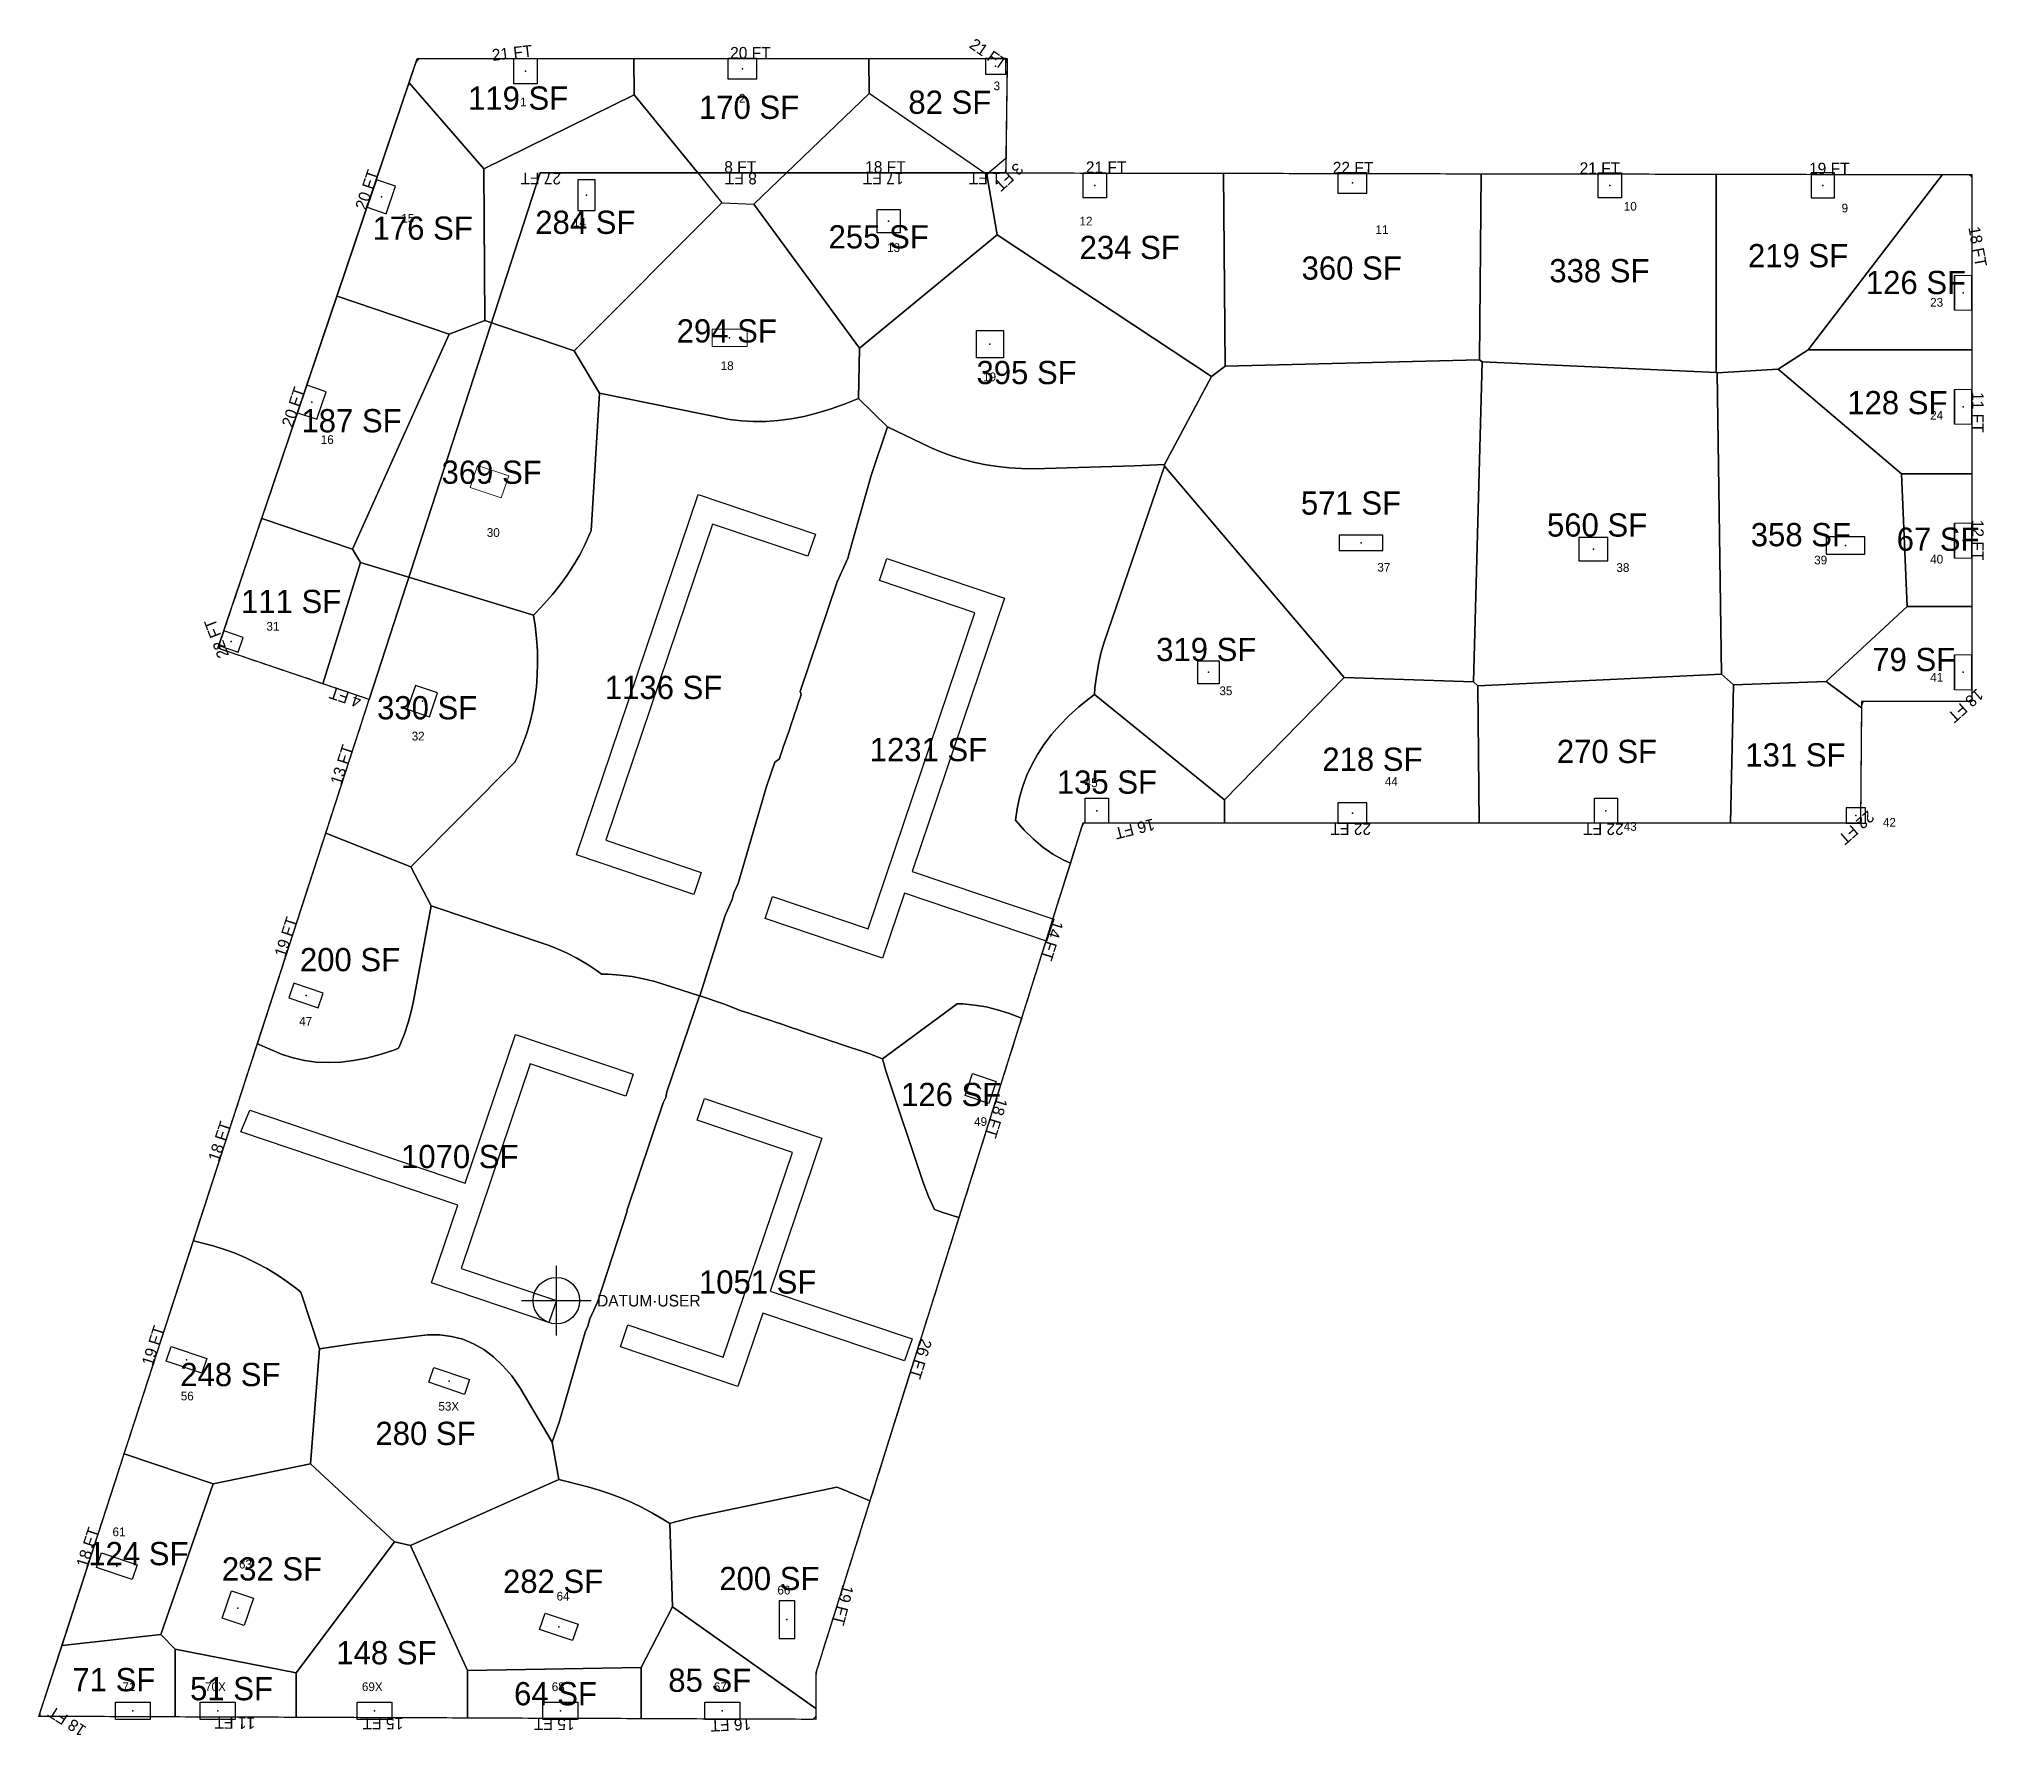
# Model space of a CAD drawing. Header units: metres. Extents: x 29 to 12657, y -13 to 49076.
# Drawn here: x 10637 to 12650, y 17984 to 19736 of the extents above; entities that cross this region are included whole.
import ezdxf
from ezdxf.enums import TextEntityAlignment as Align

# ---------------------------------------------------------------- set-up
doc = ezdxf.new("R2010")
doc.units = ezdxf.units.M
doc.layers.add('COL-IDEN', color=171, linetype='Continuous', lineweight=30)
doc.layers.add('COLS', color=52, linetype='Continuous', lineweight=20)
for name, color, linetype in [('FLOOR_6_AREA_LABELS', 3, 'Continuous'), ('FLOOR_6_BOUNDARY', 5, 'Continuous'), ('FLOOR_6_COLUMNS', 7, 'Continuous'), ('FLOOR_6_DATUM', 4, 'Continuous'), ('FLOOR_6_FASCADE_COLUMNS', 30, 'Continuous'), ('FLOOR_6_FASCADE_WALLS', 4, 'Continuous'), ('FLOOR_6_LARGE_TRIBUTARY', 6, 'Continuous'), ('FLOOR_6_TRIBUTARY_COL_0', 2, 'Continuous'), ('FLOOR_6_TRIBUTARY_COL_1', 2, 'Continuous'), ('FLOOR_6_TRIBUTARY_COL_10', 2, 'Continuous'), ('FLOOR_6_TRIBUTARY_COL_11', 2, 'Continuous'), ('FLOOR_6_TRIBUTARY_COL_12', 2, 'Continuous'), ('FLOOR_6_TRIBUTARY_COL_13', 2, 'Continuous'), ('FLOOR_6_TRIBUTARY_COL_14', 2, 'Continuous'), ('FLOOR_6_TRIBUTARY_COL_15', 2, 'Continuous'), ('FLOOR_6_TRIBUTARY_COL_16', 2, 'Continuous'), ('FLOOR_6_TRIBUTARY_COL_17', 2, 'Continuous'), ('FLOOR_6_TRIBUTARY_COL_18', 2, 'Continuous'), ('FLOOR_6_TRIBUTARY_COL_19', 2, 'Continuous'), ('FLOOR_6_TRIBUTARY_COL_2', 2, 'Continuous'), ('FLOOR_6_TRIBUTARY_COL_20', 2, 'Continuous'), ('FLOOR_6_TRIBUTARY_COL_21', 2, 'Continuous'), ('FLOOR_6_TRIBUTARY_COL_22', 2, 'Continuous'), ('FLOOR_6_TRIBUTARY_COL_23', 2, 'Continuous'), ('FLOOR_6_TRIBUTARY_COL_24', 2, 'Continuous'), ('FLOOR_6_TRIBUTARY_COL_25', 2, 'Continuous'), ('FLOOR_6_TRIBUTARY_COL_26', 2, 'Continuous'), ('FLOOR_6_TRIBUTARY_COL_27', 2, 'Continuous'), ('FLOOR_6_TRIBUTARY_COL_28', 2, 'Continuous'), ('FLOOR_6_TRIBUTARY_COL_29', 2, 'Continuous'), ('FLOOR_6_TRIBUTARY_COL_3', 2, 'Continuous'), ('FLOOR_6_TRIBUTARY_COL_30', 2, 'Continuous'), ('FLOOR_6_TRIBUTARY_COL_31', 2, 'Continuous'), ('FLOOR_6_TRIBUTARY_COL_32', 2, 'Continuous'), ('FLOOR_6_TRIBUTARY_COL_33', 2, 'Continuous'), ('FLOOR_6_TRIBUTARY_COL_34', 2, 'Continuous'), ('FLOOR_6_TRIBUTARY_COL_35', 2, 'Continuous'), ('FLOOR_6_TRIBUTARY_COL_36', 2, 'Continuous'), ('FLOOR_6_TRIBUTARY_COL_37', 2, 'Continuous'), ('FLOOR_6_TRIBUTARY_COL_38', 2, 'Continuous'), ('FLOOR_6_TRIBUTARY_COL_39', 2, 'Continuous'), ('FLOOR_6_TRIBUTARY_COL_4', 2, 'Continuous'), ('FLOOR_6_TRIBUTARY_COL_40', 2, 'Continuous'), ('FLOOR_6_TRIBUTARY_COL_5', 2, 'Continuous'), ('FLOOR_6_TRIBUTARY_COL_6', 2, 'Continuous'), ('FLOOR_6_TRIBUTARY_COL_7', 2, 'Continuous'), ('FLOOR_6_TRIBUTARY_COL_8', 2, 'Continuous'), ('FLOOR_6_TRIBUTARY_COL_9', 2, 'Continuous'), ('FLOOR_6_WALL_TRIBUTARY_41', 1, 'Continuous'), ('FLOOR_6_WALL_TRIBUTARY_42', 1, 'Continuous'), ('FLOOR_6_WALL_TRIBUTARY_43', 1, 'Continuous'), ('FLOOR_6_WALL_TRIBUTARY_44', 1, 'Continuous'), ('SLAB-BALCONY', 3, 'Continuous'), ('SLAB-RESIDENTIAL', 6, 'Continuous'), ('WALL', 4, 'Continuous')]:
    doc.layers.add(name, color=color, linetype=linetype)

msp = doc.modelspace()

# ---------------------------------------------------------------- texts
at = {"layer": 'COL-IDEN', "char_height": 9, "attachment_point": 1}
for s, insert, width in [('3', (11623.6, 19692.5), 8.484), ('1', (11134.5, 19675.8), 8.484), ('2', (11360.6, 19679.7), 8.484), ('10', (12274.6, 19568.1), 16.968), ('9', (12499.6, 19566.3), 16.968), ('15', (11011.8, 19555.7), 16.968), ('14', (11189.1, 19551.5), 16.968), ('12', (11712.4, 19552.8), 16.968), ('11', (12018.1, 19543.9), 16.968), ('13', (11513.6, 19525.4), 16.968), ('23', (12591.1, 19468.9), 16.968), ('18', (11341.7, 19403.4), 16.968), ('19', (11612.8, 19391.9), 16.968), ('24', (12591.1, 19352.2), 16.968), ('16', (10928.6, 19327.1), 16.968), ('30', (11100.1, 19231.1), 16.968), ('39', (12471.3, 19202.7), 16.968), ('40', (12591.1, 19203.6), 16.968), ('37', (12020.1, 19195.2), 16.968), ('38', (12267, 19194.9), 16.968), ('31', (10872.5, 19134.2), 16.968), ('41', (12591.1, 19081.5), 16.968), ('35', (11856.9, 19067.6), 16.968), ('32', (11022.5, 19020.8), 16.968), ('45', (11717.7, 18972.6), 16.968), ('44', (12027.8, 18974), 16.968), ('43', (12274.6, 18927.5), 16.968), ('42', (12542.3, 18931.7), 16.968), ('47', (10906.3, 18726.2), 16.968), ('49', (11603.5, 18622.6), 16.968), ('56', (10784, 18339.1), 16.968), ('53X', (11050.1, 18328.5), 26.967), ('61', (10713.5, 18198.8), 16.968), ('63', (10844.1, 18165.4), 16.968), ('64', (11172.2, 18132.3), 19.998), ('66', (11400.3, 18138.6), 16.968), ('71', (10723.7, 18038.8), 16.968), ('70X', (10809.1, 18038.8), 26.967), ('69X', (10971.1, 18038.8), 26.967), ('68', (11167.2, 18038.8), 16.968), ('67', (11334.6, 18038.8), 16.968)]:
    msp.add_mtext(s, dxfattribs=dict(at, insert=insert, width=width))
at = {"layer": 'FLOOR_6_AREA_LABELS'}
for s, p in [('119 SF', (11132.5, 19675.4)), ('82 SF', (11578.4, 19671.1)), ('170 SF', (11371, 19665.9)), ('176 SF', (11033.9, 19541)), ('284 SF', (11201.9, 19547.1)), ('255 SF', (11504.9, 19532.1)), ('234 SF', (11764.2, 19521.1)), ('219 SF', (12454.6, 19512.6)), ('360 SF', (11993.5, 19499.8)), ('338 SF', (12249.4, 19497.1)), ('126 SF', (12576.4, 19484.9)), ('294 SF', (11348, 19434.9)), ('395 SF', (11657.7, 19391.9)), ('128 SF', (12557.2, 19360.8)), ('187 SF', (10960.4, 19342.1)), ('369 SF', (11105.1, 19288.9)), ('571 SF', (11992.8, 19257.1)), ('560 SF', (12247, 19234.4)), ('358 SF', (12457.5, 19224.4)), ('67 SF', (12599.3, 19219.7)), ('111 SF', (10898, 19155.4)), ('319 SF', (11843.3, 19105.8)), ('79 SF', (12574.1, 19095.4)), ('1136 SF', (11282.7, 19066.6)), ('330 SF', (11038.5, 19045.6)), ('1231 SF', (11556.3, 19002.4)), ('218 SF', (12014.9, 18992.4)), ('270 SF', (12257.2, 19000.5)), ('131 SF', (12451.9, 18996.9)), ('135 SF', (11740.7, 18968.8)), ('200 SF', (10958.8, 18785.4)), ('126 SF', (11579.8, 18646.1)), ('1070 SF', (11072.2, 18582)), ('1051 SF', (11379.9, 18452.4)), ('248 SF', (10835.2, 18356.8)), ('280 SF', (11036.8, 18296)), ('124 SF', (10740.2, 18171.8)), ('232 SF', (10878.2, 18156)), ('282 SF', (11168.6, 18143.2)), ('200 SF', (11392, 18146.1)), ('148 SF', (10996.4, 18069.4)), ('71 SF', (10714.9, 18041.6)), ('85 SF', (11330.4, 18041)), ('51 SF', (10836.4, 18032.3)), ('64 SF', (11171.1, 18027.1))]:
    msp.add_text(s, height=24, dxfattribs=at).set_placement(p, align=Align.MIDDLE_CENTER)
at = {"layer": 'FLOOR_6_DATUM'}
msp.add_text('DATUM·USER', height=12, dxfattribs=at).set_placement((11214, 18427.1))
at = {"layer": 'FLOOR_6_FASCADE_COLUMNS'}
for s, rotation, p in [('21 FT', 6.4877, (11126.2, 19722.1)), ('21 FT', -34.9337, (11618.2, 19721.1)), ('20 FT', 71.3214, (10976.2, 19580.8)), ('3 FT', -137.3457, (11639.4, 19593.8)), ('21 FT', -0.0978, (11739.9, 19604)), ('22 FT', -0.1061, (11994.9, 19603.5)), ('21 FT', -0.1061, (12249.9, 19603)), ('19 FT', -0.1061, (12486.9, 19602.6)), ('27 FT', -180, (11155.9, 19592.2)), ('8 FT', 180, (11362.6, 19592.2)), ('17 FT', 180, (11509.6, 19592.2)), ('1 FT', 180, (11614.6, 19592.2)), ('18 FT', -79.6323, (12640.2, 19522)), ('20 FT', 71.3214, (10900.3, 19356.3)), ('11 FT', -90.0136, (12640.3, 19350.8)), ('12 FT', -90.0136, (12640.3, 19218.8)), ('22 FT', 110.9631, (10820.9, 19117.1)), ('4 FT', 161.3214, (10953.9, 19056.2)), ('18 FT', -138.1959, (12627.8, 19047.7)), ('13 FT', 72.0116, (10950.4, 18986.7)), ('22 FT', -138.5166, (12515, 18921.7)), ('16 FT', -165.9854, (11769.4, 18920.4)), ('22 FT', -180, (11992.6, 18920.2)), ('22 FT', -180, (12253.6, 18920.2)), ('19 FT', 72.0116, (10892.6, 18808.9)), ('18 FT', -107.4476, (11626.4, 18621.8)), ('19 FT', 72.0116, (10755.5, 18386.6)), ('18 FT', 72.0116, (10687.9, 18178.3)), ('19 FT', -104.4786, (11468.2, 18118.5)), ('18 FT', 147.5843, (10666.4, 17998.4)), ('11 FT', 179.7737, (10839.8, 17996.8)), ('15 FT', 179.7737, (10992.8, 17996.2)), ('15 FT', 179.7737, (11169.8, 17995.5)), ('16 FT', -177.439, (11352.2, 17994.8))]:
    msp.add_text(s, height=12, rotation=rotation, dxfattribs=at).set_placement(p, align=Align.MIDDLE_CENTER)
for s, p in [('20 FT', (11372.4, 19722.2)), ('8 FT', (11361.9, 19604.2)), ('18 FT', (11511.9, 19604.2))]:
    msp.add_text(s, height=12, dxfattribs=at).set_placement(p, align=Align.MIDDLE_CENTER)
at = {"layer": 'FLOOR_6_FASCADE_WALLS'}
for s, rotation, p in [('14 FT', -107.4476, (11684, 18805)), ('18 FT', 72.0116, (10824.1, 18597.7)), ('26 FT', -107.4476, (11548.2, 18372.9))]:
    msp.add_text(s, height=12, rotation=rotation, dxfattribs=at).set_placement(p, align=Align.MIDDLE_CENTER)

# ---------------------------------------------------------------- linework, layer by layer
at = {"layer": 'COLS', "lineweight": 30}
for points in [[(11128.2, 19690.2), (11128.2, 19716.2), (11152.2, 19716.2), (11152.2, 19690.2)], [(11349.2, 19695.2), (11379.2, 19695.2), (11379.2, 19716.2), (11349.2, 19716.2)], [(11615.2, 19716.2), (11615.2, 19700.2), (11636.2, 19700.2), (11636.2, 19716.2)], [(10996.3, 19555.9), (11005.9, 19584.3), (10986, 19591.1), (10976.4, 19562.6)], [(11194.2, 19559.1), (11212.2, 19559.1), (11212.2, 19591.1), (11194.2, 19591.1)], [(11716.2, 19572.2), (11716.2, 19598.2), (11740.2, 19598.2), (11740.2, 19572.2)], [(11979.2, 19577.2), (12009.2, 19577.2), (12009.2, 19598.2), (11979.2, 19598.2)], [(12248.2, 19572.2), (12248.2, 19598.2), (12272.2, 19598.2), (12272.2, 19572.2)], [(12492.2, 19598.2), (12468.2, 19598.2), (12468.2, 19572.2), (12492.2, 19572.2)], [(12492.2, 19598.2), (12468.2, 19598.2), (12468.2, 19572.2), (12492.2, 19572.2)], [(11503.2, 19536.3), (11503.2, 19560.3), (11527.2, 19560.3), (11527.2, 19536.3)], [(12616.2, 19456.2), (12616.2, 19492.2)], [(12634.2, 19492.2), (12634.2, 19456.2)], [(11605.9, 19407.2), (11605.9, 19435.2), (11633.9, 19435.2), (11633.9, 19407.2)], [(10924.6, 19343.7), (10934.2, 19372.1), (10914.3, 19378.9), (10904.7, 19350.4)], [(12616.2, 19338.4), (12616.2, 19374.4)], [(12634.2, 19374.4), (12634.2, 19338.4)], [(12025.7, 19207.9), (12025.7, 19223.9), (11980.7, 19223.9), (11980.7, 19207.9)], [(12228.2, 19197.4), (12258.2, 19197.4), (12258.2, 19221.4), (12228.2, 19221.4)], [(12523.7, 19222.2), (12483.7, 19222.2), (12483.7, 19204.2), (12523.7, 19204.2)], [(12616.2, 19200.2), (12616.2, 19236.2)], [(12634.2, 19236.2), (12634.2, 19200.2)], [(10828.5, 19125), (10823.3, 19109.8), (10843.2, 19103.1), (10848.4, 19118.3)], [(12616.2, 19064.2), (12616.2, 19100.2)], [(12634.2, 19100.2), (12634.2, 19064.2)], [(11834.7, 19070.2), (11834.7, 19094.2), (11856.7, 19094.2), (11856.7, 19070.2)], [(11040.8, 19036.3), (11049.1, 19061), (11026.3, 19068.6), (11018, 19044)], [(11718.2, 18926.2), (11718.2, 18952.2), (11742.2, 18952.2), (11742.2, 18926.2)], [(11979.2, 18926.2), (12009.2, 18926.2), (12009.2, 18947.2), (11979.2, 18947.2)], [(12244.2, 18926.2), (12244.2, 18952.2), (12268.2, 18952.2), (12268.2, 18926.2)], [(12524.2, 18942.2), (12504.2, 18942.2), (12504.2, 18926.2), (12524.2, 18926.2)], [(12524.2, 18942.2), (12504.2, 18942.2), (12504.2, 18926.2), (12524.2, 18926.2)], [(10926, 18735.6), (10931.2, 18750.7), (10900.8, 18761), (10895.7, 18745.8)], [(11618.7, 18636.7), (11594.1, 18645.1), (11601.8, 18667.8), (11626.4, 18659.5)], [(10805.8, 18358.2), (10768.9, 18370.7), (10774, 18385.8), (10811, 18373.3)], [(11077.2, 18336.3), (11040.3, 18348.8), (11045.4, 18364), (11082.4, 18351.5)], [(10733.8, 18145.1), (10696.9, 18157.6), (10702, 18172.7), (10738.9, 18160.2)], [(10849.5, 18097.4), (10826.7, 18105), (10836.4, 18133.5), (10859.1, 18125.8)], [(11402.2, 18084.1), (11418.2, 18084.1), (11418.2, 18123.1), (11402.2, 18123.1)], [(11188.7, 18081.9), (11154.6, 18093.4), (11160.4, 18110.4), (11194.5, 18098.9)], [(10716.5, 18000.5), (10716.5, 18018.5), (10752.5, 18018.5), (10752.5, 18000.5)], [(10804.1, 18000.5), (10804.1, 18018.5), (10840.1, 18018.5), (10840.1, 18000.5)], [(10966.1, 18000.5), (10966.1, 18018.5), (11002.1, 18018.5), (11002.1, 18000.5)], [(11158.1, 18000.5), (11158.1, 18018.5), (11194.1, 18018.5), (11194.1, 18000.5)], [(11325.4, 18000.5), (11325.4, 18018.5), (11361.4, 18018.5), (11361.4, 18000.5)]]:
    msp.add_lwpolyline(points, close=True, dxfattribs=at)
at = {"layer": 'COLS'}
for points in [[(12616.2, 19456.2), (12634.2, 19456.2), (12634.2, 19492.2), (12616.2, 19492.2)], [(11332.9, 19418.6), (11368.9, 19418.6), (11368.9, 19436.6), (11332.9, 19436.6)], [(12616.2, 19338.4), (12634.2, 19338.4), (12634.2, 19374.4), (12616.2, 19374.4)], [(11115, 19262.3), (11122.7, 19285), (11090.5, 19295.9), (11082.8, 19273.2)], [(12616.2, 19200.2), (12634.2, 19200.2), (12634.2, 19236.2), (12616.2, 19236.2)], [(12616.2, 19064.2), (12634.2, 19064.2), (12634.2, 19100.2), (12616.2, 19100.2)]]:
    msp.add_lwpolyline(points, close=True, dxfattribs=at)
at = {"layer": 'FLOOR_6_BOUNDARY'}
msp.add_lwpolyline([(10978.6, 19054.2), (10822.4, 19107), (11028.3, 19716.2), (11637.7, 19716.2), (11636.2, 19598.2), (11155.2, 19598.2), (11636.2, 19598.2), (12634.3, 19596.3), (12634.2, 19052.2), (12520.2, 19052.2), (12519, 18926.2), (11715.8, 18926.2), (11439.9, 18048.5), (11439.9, 18000.5), (10637.5, 18003.6), (10978.6, 19054.2)], close=True, dxfattribs=at)
at = {"layer": 'FLOOR_6_COLUMNS'}
for p in [(11140.2, 19703.2), (11364.2, 19705.7), (11625.7, 19708.2), (11728.2, 19585.2), (11994.2, 19587.7), (12260.2, 19585.2), (12480.2, 19585.2), (10991.2, 19573.5), (11203.2, 19575.1), (11515.2, 19548.3), (12625.2, 19474.2), (11350.9, 19427.6), (11619.9, 19421.2), (10919.4, 19361.3), (12625.2, 19356.4), (11102.8, 19279.1), (12625.2, 19218.2), (12003.2, 19215.9), (12243.2, 19209.4), (12503.7, 19213.2), (10835.9, 19114), (11845.7, 19082.2), (12625.2, 19082.2), (11033.6, 19052.5), (11730.2, 18939.2), (11994.2, 18936.7), (12256.2, 18939.2), (12514.2, 18934.2), (10913.4, 18748.3), (11610.2, 18652.3), (10789.9, 18372), (11061.3, 18350.1), (10717.9, 18158.9), (10842.9, 18115.4), (11174.5, 18096.1), (11410.2, 18103.6), (10734.5, 18009.5), (10822.1, 18009.5), (10984.1, 18009.5), (11176.1, 18009.5), (11343.4, 18009.5)]:
    msp.add_point(p, dxfattribs=at)
at = {"layer": 'FLOOR_6_DATUM'}
for p, q in [((11172, 18397.1), (11172, 18469.1)), ((11136, 18433.1), (11208, 18433.1))]:
    msp.add_line(p, q, dxfattribs=at)
msp.add_circle((11172, 18433.1), 24, dxfattribs=at)
at = {"layer": 'FLOOR_6_FASCADE_COLUMNS'}
for points in [[(11019.4, 19689.7), (11021.3, 19695.4), (11023.2, 19701.1), (11025.1, 19706.7), (11027.1, 19712.4), (11030.4, 19716.2), (11036.4, 19716.2), (11042.4, 19716.2), (11048.4, 19716.2), (11054.4, 19716.2), (11060.4, 19716.2), (11066.4, 19716.2), (11072.4, 19716.2), (11078.4, 19716.2), (11084.4, 19716.2), (11090.4, 19716.2), (11096.4, 19716.2), (11102.4, 19716.2), (11108.4, 19716.2), (11114.4, 19716.2), (11120.4, 19716.2), (11126.4, 19716.2), (11132.4, 19716.2), (11138.4, 19716.2), (11144.4, 19716.2), (11150.4, 19716.2), (11156.4, 19716.2), (11162.4, 19716.2), (11168.4, 19716.2), (11174.4, 19716.2), (11180.4, 19716.2), (11186.4, 19716.2), (11192.4, 19716.2), (11198.4, 19716.2), (11204.4, 19716.2), (11210.4, 19716.2), (11216.4, 19716.2), (11222.4, 19716.2), (11228.4, 19716.2), (11234.4, 19716.2), (11240.4, 19716.2), (11246.4, 19716.2), (11252.4, 19716.2)], [(11252.4, 19716.2), (11258.4, 19716.2), (11264.4, 19716.2), (11270.4, 19716.2), (11276.4, 19716.2), (11282.4, 19716.2), (11288.4, 19716.2), (11294.4, 19716.2), (11300.4, 19716.2), (11306.4, 19716.2), (11312.4, 19716.2), (11318.4, 19716.2), (11324.4, 19716.2), (11330.4, 19716.2), (11336.4, 19716.2), (11342.4, 19716.2), (11348.4, 19716.2), (11354.4, 19716.2), (11360.4, 19716.2), (11366.4, 19716.2), (11372.4, 19716.2), (11378.4, 19716.2), (11384.4, 19716.2), (11390.4, 19716.2), (11396.4, 19716.2), (11402.4, 19716.2), (11408.4, 19716.2), (11414.4, 19716.2), (11420.4, 19716.2), (11426.4, 19716.2), (11432.4, 19716.2), (11438.4, 19716.2), (11444.4, 19716.2), (11450.4, 19716.2), (11456.4, 19716.2), (11462.4, 19716.2), (11468.4, 19716.2), (11474.4, 19716.2), (11480.4, 19716.2), (11486.4, 19716.2), (11492.4, 19716.2)], [(11492.4, 19716.2), (11498.4, 19716.2), (11504.4, 19716.2), (11510.4, 19716.2), (11516.4, 19716.2), (11522.4, 19716.2), (11528.4, 19716.2), (11534.4, 19716.2), (11540.4, 19716.2), (11546.4, 19716.2), (11552.4, 19716.2), (11558.4, 19716.2), (11564.4, 19716.2), (11570.4, 19716.2), (11576.4, 19716.2), (11582.4, 19716.2), (11588.4, 19716.2), (11594.4, 19716.2), (11600.4, 19716.2), (11606.4, 19716.2), (11612.4, 19716.2), (11618.4, 19716.2), (11624.4, 19716.2), (11630.4, 19716.2), (11636.4, 19716.2), (11637.7, 19711.5), (11637.6, 19705.5), (11637.5, 19699.5), (11637.4, 19693.5), (11637.4, 19687.5), (11637.3, 19681.5), (11637.2, 19675.5), (11637.1, 19669.5), (11637.1, 19663.5), (11637, 19657.5), (11636.9, 19651.5), (11636.8, 19645.5), (11636.7, 19639.5), (11636.7, 19633.5), (11636.6, 19627.5), (11636.5, 19621.5), (11636.4, 19615.5)], [(10944.4, 19468), (10946.4, 19473.7), (10948.3, 19479.4), (10950.2, 19485.1), (10952.1, 19490.7), (10954, 19496.4), (10956, 19502.1), (10957.9, 19507.8), (10959.8, 19513.5), (10961.7, 19519.2), (10963.7, 19524.9), (10965.6, 19530.5), (10967.5, 19536.2), (10969.4, 19541.9), (10971.3, 19547.6), (10973.3, 19553.3), (10975.2, 19559), (10977.1, 19564.6), (10979, 19570.3), (10980.9, 19576), (10982.9, 19581.7), (10984.8, 19587.4), (10986.7, 19593.1), (10988.6, 19598.7), (10990.6, 19604.4), (10992.5, 19610.1), (10994.4, 19615.8), (10996.3, 19621.5), (10998.2, 19627.2), (11000.2, 19632.8), (11002.1, 19638.5), (11004, 19644.2), (11005.9, 19649.9), (11007.8, 19655.6), (11009.8, 19661.3), (11011.7, 19667), (11013.6, 19672.6), (11015.5, 19678.3), (11017.5, 19684), (11019.4, 19689.7)], [(11636.4, 19615.5), (11636.4, 19609.6), (11636.3, 19603.6), (11635.6, 19598.2), (11629.6, 19598.2), (11623.6, 19598.2), (11617.6, 19598.2)], [(11317.6, 19598.2), (11311.6, 19598.2), (11305.6, 19598.2), (11299.6, 19598.2), (11293.6, 19598.2), (11287.6, 19598.2), (11281.6, 19598.2), (11275.6, 19598.2), (11269.6, 19598.2), (11263.6, 19598.2), (11257.6, 19598.2), (11251.6, 19598.2), (11245.6, 19598.2), (11239.6, 19598.2), (11233.6, 19598.2), (11227.6, 19598.2), (11221.6, 19598.2), (11215.6, 19598.2), (11209.6, 19598.2), (11203.6, 19598.2), (11197.6, 19598.2), (11191.6, 19598.2), (11185.6, 19598.2), (11179.6, 19598.2), (11173.6, 19598.2), (11167.6, 19598.2), (11161.6, 19598.2), (11155.6, 19598.2), (11160.9, 19598.2), (11166.9, 19598.2), (11172.9, 19598.2), (11178.9, 19598.2), (11184.9, 19598.2), (11190.9, 19598.2), (11196.9, 19598.2), (11202.9, 19598.2), (11208.9, 19598.2), (11214.9, 19598.2), (11220.9, 19598.2), (11226.9, 19598.2), (11232.9, 19598.2), (11238.9, 19598.2), (11244.9, 19598.2), (11250.9, 19598.2), (11256.9, 19598.2), (11262.9, 19598.2), (11268.9, 19598.2), (11274.9, 19598.2), (11280.9, 19598.2), (11286.9, 19598.2), (11292.9, 19598.2), (11298.9, 19598.2), (11304.9, 19598.2), (11310.9, 19598.2), (11316.9, 19598.2)], [(11316.9, 19598.2), (11322.9, 19598.2), (11328.9, 19598.2), (11334.9, 19598.2), (11340.9, 19598.2), (11346.9, 19598.2), (11352.9, 19598.2), (11358.9, 19598.2), (11364.9, 19598.2), (11370.9, 19598.2), (11376.9, 19598.2), (11382.9, 19598.2), (11388.9, 19598.2), (11394.9, 19598.2), (11400.9, 19598.2), (11406.9, 19598.2)], [(11407.6, 19598.2), (11401.6, 19598.2), (11395.6, 19598.2), (11389.6, 19598.2), (11383.6, 19598.2), (11377.6, 19598.2), (11371.6, 19598.2), (11365.6, 19598.2), (11359.6, 19598.2), (11353.6, 19598.2), (11347.6, 19598.2), (11341.6, 19598.2), (11335.6, 19598.2), (11329.6, 19598.2), (11323.6, 19598.2), (11317.6, 19598.2)], [(11406.9, 19598.2), (11412.9, 19598.2), (11418.9, 19598.2), (11424.9, 19598.2), (11430.9, 19598.2), (11436.9, 19598.2), (11442.9, 19598.2), (11448.9, 19598.2), (11454.9, 19598.2), (11460.9, 19598.2), (11466.9, 19598.2), (11472.9, 19598.2), (11478.9, 19598.2), (11484.9, 19598.2), (11490.9, 19598.2), (11496.9, 19598.2), (11502.9, 19598.2), (11508.9, 19598.2), (11514.9, 19598.2), (11520.9, 19598.2), (11526.9, 19598.2), (11532.9, 19598.2), (11538.9, 19598.2), (11544.9, 19598.2), (11550.9, 19598.2), (11556.9, 19598.2), (11562.9, 19598.2), (11568.9, 19598.2), (11574.9, 19598.2), (11580.9, 19598.2), (11586.9, 19598.2), (11592.9, 19598.2), (11598.9, 19598.2), (11604.9, 19598.2), (11610.9, 19598.2), (11616.9, 19598.2)], [(11611.6, 19598.2), (11605.6, 19598.2), (11599.6, 19598.2), (11593.6, 19598.2), (11587.6, 19598.2), (11581.6, 19598.2), (11575.6, 19598.2), (11569.6, 19598.2), (11563.6, 19598.2), (11557.6, 19598.2), (11551.6, 19598.2), (11545.6, 19598.2), (11539.6, 19598.2), (11533.6, 19598.2), (11527.6, 19598.2), (11521.6, 19598.2), (11515.6, 19598.2), (11509.6, 19598.2), (11503.6, 19598.2), (11497.6, 19598.2), (11491.6, 19598.2), (11485.6, 19598.2), (11479.6, 19598.2), (11473.6, 19598.2), (11467.6, 19598.2), (11461.6, 19598.2), (11455.6, 19598.2), (11449.6, 19598.2), (11443.6, 19598.2), (11437.6, 19598.2), (11431.6, 19598.2), (11425.6, 19598.2), (11419.6, 19598.2), (11413.6, 19598.2), (11407.6, 19598.2)], [(11617.6, 19598.2), (11611.6, 19598.2)], [(11616.9, 19598.2), (11622.9, 19598.2), (11628.9, 19598.2), (11634.9, 19598.2), (11640.9, 19598.2), (11646.9, 19598.2), (11652.9, 19598.2), (11658.9, 19598.1), (11664.9, 19598.1), (11670.9, 19598.1), (11676.9, 19598.1), (11682.9, 19598.1), (11688.9, 19598.1), (11694.9, 19598.1), (11700.9, 19598.1), (11706.9, 19598.1), (11712.9, 19598), (11718.9, 19598), (11724.9, 19598), (11730.9, 19598), (11736.9, 19598), (11742.9, 19598), (11748.9, 19598), (11754.9, 19598), (11760.9, 19598), (11766.9, 19597.9), (11772.9, 19597.9), (11778.9, 19597.9), (11784.9, 19597.9), (11790.9, 19597.9), (11796.9, 19597.9), (11802.9, 19597.9), (11808.9, 19597.9), (11814.9, 19597.9), (11820.9, 19597.8), (11826.9, 19597.8), (11832.9, 19597.8), (11838.9, 19597.8), (11844.9, 19597.8), (11850.9, 19597.8), (11856.9, 19597.8), (11862.9, 19597.8)], [(11862.9, 19597.8), (11868.9, 19597.8), (11874.9, 19597.7), (11880.9, 19597.7), (11886.9, 19597.7), (11892.9, 19597.7), (11898.9, 19597.7), (11904.9, 19597.7), (11910.9, 19597.7), (11916.9, 19597.7), (11922.9, 19597.7), (11928.9, 19597.6), (11934.9, 19597.6), (11940.9, 19597.6), (11946.9, 19597.6), (11952.9, 19597.6), (11958.9, 19597.6), (11964.9, 19597.6), (11970.9, 19597.6), (11976.9, 19597.6), (11982.9, 19597.5), (11988.9, 19597.5), (11994.9, 19597.5), (12000.9, 19597.5), (12006.9, 19597.5), (12012.9, 19597.5), (12018.9, 19597.5), (12024.9, 19597.5), (12030.9, 19597.5), (12036.9, 19597.4), (12042.9, 19597.4), (12048.9, 19597.4), (12054.9, 19597.4), (12060.9, 19597.4), (12066.9, 19597.4), (12072.9, 19597.4), (12078.9, 19597.4), (12084.9, 19597.4), (12090.9, 19597.3), (12096.9, 19597.3), (12102.9, 19597.3), (12108.9, 19597.3), (12114.9, 19597.3), (12120.9, 19597.3), (12126.9, 19597.3)], [(12126.9, 19597.3), (12132.9, 19597.3), (12138.9, 19597.3), (12144.9, 19597.2), (12150.9, 19597.2), (12156.9, 19597.2), (12162.9, 19597.2), (12168.9, 19597.2), (12174.9, 19597.2), (12180.9, 19597.2), (12186.9, 19597.2), (12192.9, 19597.2), (12198.9, 19597.1), (12204.9, 19597.1), (12210.9, 19597.1), (12216.9, 19597.1), (12222.9, 19597.1), (12228.9, 19597.1), (12234.9, 19597.1), (12240.9, 19597.1), (12246.9, 19597.1), (12252.9, 19597), (12258.9, 19597), (12264.9, 19597), (12270.9, 19597), (12276.9, 19597), (12282.9, 19597), (12288.9, 19597), (12294.9, 19597), (12300.9, 19597), (12306.9, 19596.9), (12312.9, 19596.9), (12318.9, 19596.9), (12324.9, 19596.9), (12330.9, 19596.9), (12336.9, 19596.9), (12342.9, 19596.9), (12348.9, 19596.9), (12354.9, 19596.9), (12360.9, 19596.8), (12366.9, 19596.8), (12372.9, 19596.8)], [(12372.9, 19596.8), (12378.9, 19596.8), (12384.9, 19596.8), (12390.9, 19596.8), (12396.9, 19596.8), (12402.9, 19596.8), (12408.9, 19596.8), (12414.9, 19596.7), (12420.9, 19596.7), (12426.9, 19596.7), (12432.9, 19596.7), (12438.9, 19596.7), (12444.9, 19596.7), (12450.9, 19596.7), (12456.9, 19596.7), (12462.9, 19596.7), (12468.9, 19596.6), (12474.9, 19596.6), (12480.9, 19596.6), (12486.9, 19596.6), (12492.9, 19596.6), (12498.9, 19596.6), (12504.9, 19596.6), (12510.9, 19596.6), (12516.9, 19596.6), (12522.9, 19596.5), (12528.9, 19596.5), (12534.9, 19596.5), (12540.9, 19596.5), (12546.9, 19596.5), (12552.9, 19596.5), (12558.9, 19596.5), (12564.9, 19596.5), (12570.9, 19596.5), (12576.9, 19596.4), (12582.9, 19596.4), (12588.9, 19596.4), (12594.9, 19596.4), (12600.9, 19596.4)], [(12600.9, 19596.4), (12606.9, 19596.4), (12612.9, 19596.4), (12618.9, 19596.4), (12624.9, 19596.4), (12630.9, 19596.3), (12634.3, 19593.8), (12634.3, 19587.8), (12634.3, 19581.8), (12634.3, 19575.8), (12634.3, 19569.8), (12634.3, 19563.8), (12634.3, 19557.8), (12634.3, 19551.8), (12634.3, 19545.8), (12634.3, 19539.8), (12634.3, 19533.8), (12634.3, 19527.8), (12634.3, 19521.8), (12634.3, 19515.8), (12634.3, 19509.8), (12634.3, 19503.8), (12634.3, 19497.8), (12634.3, 19491.8), (12634.3, 19485.8), (12634.3, 19479.8), (12634.3, 19473.8), (12634.3, 19467.8), (12634.3, 19461.8), (12634.3, 19455.8), (12634.3, 19449.8), (12634.3, 19443.8), (12634.3, 19437.8), (12634.3, 19431.8), (12634.3, 19425.8), (12634.3, 19419.8), (12634.3, 19413.8)], [(10867.6, 19240.7), (10869.5, 19246.3), (10871.4, 19252), (10873.3, 19257.7), (10875.3, 19263.4), (10877.2, 19269.1), (10879.1, 19274.8), (10881, 19280.4), (10882.9, 19286.1), (10884.9, 19291.8), (10886.8, 19297.5), (10888.7, 19303.2), (10890.6, 19308.9), (10892.6, 19314.5), (10894.5, 19320.2), (10896.4, 19325.9), (10898.3, 19331.6), (10900.2, 19337.3), (10902.2, 19343), (10904.1, 19348.6), (10906, 19354.3), (10907.9, 19360), (10909.8, 19365.7), (10911.8, 19371.4), (10913.7, 19377.1), (10915.6, 19382.8), (10917.5, 19388.4), (10919.5, 19394.1), (10921.4, 19399.8), (10923.3, 19405.5), (10925.2, 19411.2), (10927.1, 19416.9), (10929.1, 19422.5), (10931, 19428.2), (10932.9, 19433.9), (10934.8, 19439.6), (10936.8, 19445.3), (10938.7, 19451), (10940.6, 19456.6), (10942.5, 19462.3), (10944.4, 19468)], [(12634.3, 19413.8), (12634.3, 19407.8), (12634.3, 19401.8), (12634.3, 19395.8), (12634.3, 19389.8), (12634.3, 19383.8), (12634.3, 19377.8), (12634.3, 19371.8), (12634.3, 19365.8), (12634.3, 19359.8), (12634.3, 19353.8), (12634.3, 19347.8), (12634.3, 19341.8), (12634.3, 19335.8), (12634.3, 19329.8), (12634.3, 19323.8), (12634.3, 19317.8), (12634.3, 19311.8), (12634.3, 19305.8), (12634.3, 19299.8), (12634.3, 19293.8), (12634.3, 19287.8)], [(12634.3, 19287.8), (12634.3, 19281.8), (12634.3, 19275.8), (12634.3, 19269.8), (12634.3, 19263.8), (12634.3, 19257.8), (12634.3, 19251.8), (12634.3, 19245.8), (12634.3, 19239.8), (12634.3, 19233.8), (12634.3, 19227.8), (12634.3, 19221.8), (12634.3, 19215.8), (12634.3, 19209.8), (12634.3, 19203.8), (12634.2, 19197.8), (12634.2, 19191.8), (12634.2, 19185.8), (12634.2, 19179.8), (12634.2, 19173.8), (12634.2, 19167.8), (12634.2, 19161.8), (12634.2, 19155.8), (12634.2, 19149.8)], [(10933.1, 19069.5), (10927.4, 19071.5), (10921.8, 19073.4), (10916.1, 19075.3), (10910.4, 19077.2), (10904.7, 19079.2), (10899, 19081.1), (10893.3, 19083), (10887.7, 19084.9), (10882, 19086.8), (10876.3, 19088.8), (10870.6, 19090.7), (10864.9, 19092.6), (10859.2, 19094.5), (10853.6, 19096.4), (10847.9, 19098.4), (10842.2, 19100.3), (10836.5, 19102.2), (10830.8, 19104.1), (10825.1, 19106.1), (10823.4, 19109.9), (10825.3, 19115.6), (10827.2, 19121.3), (10829.1, 19127), (10831.1, 19132.7), (10833, 19138.3), (10834.9, 19144), (10836.8, 19149.7), (10838.8, 19155.4), (10840.7, 19161.1), (10842.6, 19166.8), (10844.5, 19172.4), (10846.4, 19178.1), (10848.4, 19183.8), (10850.3, 19189.5), (10852.2, 19195.2), (10854.1, 19200.9), (10856, 19206.5), (10858, 19212.2), (10859.9, 19217.9), (10861.8, 19223.6), (10863.7, 19229.3), (10865.7, 19235), (10867.6, 19240.7)], [(12634.2, 19149.8), (12634.2, 19143.8), (12634.2, 19137.8), (12634.2, 19131.8), (12634.2, 19125.8), (12634.2, 19119.8), (12634.2, 19113.8), (12634.2, 19107.8), (12634.2, 19101.8), (12634.2, 19095.8), (12634.2, 19089.8), (12634.2, 19083.8), (12634.2, 19077.8), (12634.2, 19071.8), (12634.2, 19065.8), (12634.2, 19059.8), (12634.2, 19053.8), (12629.8, 19052.2), (12623.8, 19052.2), (12617.8, 19052.2), (12611.8, 19052.2), (12605.8, 19052.2), (12599.8, 19052.2), (12593.8, 19052.2), (12587.8, 19052.2), (12581.8, 19052.2), (12575.8, 19052.2), (12569.8, 19052.2), (12563.8, 19052.2), (12557.8, 19052.2), (12551.8, 19052.2), (12545.8, 19052.2), (12539.8, 19052.2), (12533.8, 19052.2), (12527.8, 19052.2), (12521.8, 19052.2), (12520.2, 19047.8)], [(10978.6, 19054.2), (10972.9, 19056.1), (10967.2, 19058), (10961.5, 19059.9), (10955.9, 19061.9), (10950.2, 19063.8), (10944.5, 19065.7), (10938.8, 19067.6), (10933.1, 19069.5)], [(10933.6, 18915.4), (10935.4, 18921.1), (10937.3, 18926.8), (10939.1, 18932.5), (10941, 18938.3), (10942.8, 18944), (10944.7, 18949.7), (10946.5, 18955.4), (10948.4, 18961.1), (10950.2, 18966.8), (10952.1, 18972.5), (10953.9, 18978.2), (10955.8, 18983.9), (10957.6, 18989.6), (10959.5, 18995.3), (10961.3, 19001), (10963.2, 19006.7), (10965.1, 19012.4), (10966.9, 19018.1), (10968.8, 19023.9), (10970.6, 19029.6), (10972.5, 19035.3), (10974.3, 19041), (10976.2, 19046.7), (10978, 19052.4), (10978.6, 19054.2)], [(12520.2, 19047.8), (12520.1, 19041.8), (12520.1, 19035.8), (12520, 19029.8), (12519.9, 19023.8), (12519.9, 19017.8), (12519.8, 19011.8), (12519.8, 19005.8), (12519.7, 18999.8), (12519.7, 18993.8), (12519.6, 18987.8), (12519.6, 18981.8), (12519.5, 18975.8), (12519.4, 18969.8), (12519.4, 18963.8), (12519.3, 18957.8), (12519.3, 18951.8), (12519.2, 18945.8), (12519.2, 18939.8), (12519.1, 18933.8), (12519.1, 18927.8), (12514.6, 18926.2), (12508.6, 18926.2), (12502.6, 18926.2), (12496.6, 18926.2), (12490.6, 18926.2), (12484.6, 18926.2), (12478.6, 18926.2), (12472.6, 18926.2), (12466.6, 18926.2), (12460.6, 18926.2), (12454.6, 18926.2), (12448.6, 18926.2), (12442.6, 18926.2), (12436.6, 18926.2), (12430.6, 18926.2), (12424.6, 18926.2), (12418.6, 18926.2), (12412.6, 18926.2), (12406.6, 18926.2), (12400.6, 18926.2), (12394.6, 18926.2), (12388.6, 18926.2), (12382.6, 18926.2)], [(11860.6, 18926.2), (11854.6, 18926.2), (11848.6, 18926.2), (11842.6, 18926.2), (11836.6, 18926.2), (11830.6, 18926.2), (11824.6, 18926.2), (11818.6, 18926.2), (11812.6, 18926.2), (11806.6, 18926.2), (11800.6, 18926.2), (11794.6, 18926.2), (11788.6, 18926.2), (11782.6, 18926.2), (11776.6, 18926.2), (11770.6, 18926.2), (11764.6, 18926.2), (11758.6, 18926.2), (11752.6, 18926.2), (11746.6, 18926.2), (11740.6, 18926.2), (11734.6, 18926.2), (11728.6, 18926.2), (11722.6, 18926.2), (11716.6, 18926.2), (11714.2, 18921.3), (11712.4, 18915.6), (11710.6, 18909.8), (11708.8, 18904.1), (11707, 18898.4), (11705.2, 18892.7), (11703.4, 18886.9)], [(12124.6, 18926.2), (12118.6, 18926.2), (12112.6, 18926.2), (12106.6, 18926.2), (12100.6, 18926.2), (12094.6, 18926.2), (12088.6, 18926.2), (12082.6, 18926.2), (12076.6, 18926.2), (12070.6, 18926.2), (12064.6, 18926.2), (12058.6, 18926.2), (12052.6, 18926.2), (12046.6, 18926.2), (12040.6, 18926.2), (12034.6, 18926.2), (12028.6, 18926.2), (12022.6, 18926.2), (12016.6, 18926.2), (12010.6, 18926.2), (12004.6, 18926.2), (11998.6, 18926.2), (11992.6, 18926.2), (11986.6, 18926.2), (11980.6, 18926.2), (11974.6, 18926.2), (11968.6, 18926.2), (11962.6, 18926.2), (11956.6, 18926.2), (11950.6, 18926.2), (11944.6, 18926.2), (11938.6, 18926.2), (11932.6, 18926.2), (11926.6, 18926.2), (11920.6, 18926.2), (11914.6, 18926.2), (11908.6, 18926.2), (11902.6, 18926.2), (11896.6, 18926.2), (11890.6, 18926.2), (11884.6, 18926.2), (11878.6, 18926.2), (11872.6, 18926.2), (11866.6, 18926.2), (11860.6, 18926.2)], [(12382.6, 18926.2), (12376.6, 18926.2), (12370.6, 18926.2), (12364.6, 18926.2), (12358.6, 18926.2), (12352.6, 18926.2), (12346.6, 18926.2), (12340.6, 18926.2), (12334.6, 18926.2), (12328.6, 18926.2), (12322.6, 18926.2), (12316.6, 18926.2), (12310.6, 18926.2), (12304.6, 18926.2), (12298.6, 18926.2), (12292.6, 18926.2), (12286.6, 18926.2), (12280.6, 18926.2), (12274.6, 18926.2), (12268.6, 18926.2), (12262.6, 18926.2), (12256.6, 18926.2), (12250.6, 18926.2), (12244.6, 18926.2), (12238.6, 18926.2), (12232.6, 18926.2), (12226.6, 18926.2), (12220.6, 18926.2), (12214.6, 18926.2), (12208.6, 18926.2), (12202.6, 18926.2), (12196.6, 18926.2), (12190.6, 18926.2), (12184.6, 18926.2), (12178.6, 18926.2), (12172.6, 18926.2), (12166.6, 18926.2), (12160.6, 18926.2), (12154.6, 18926.2), (12148.6, 18926.2), (12142.6, 18926.2), (12136.6, 18926.2), (12130.6, 18926.2), (12124.6, 18926.2)], [(10863.1, 18698.6), (10865, 18704.3), (10866.8, 18710), (10868.7, 18715.7), (10870.6, 18721.4), (10872.4, 18727.1), (10874.3, 18732.8), (10876.1, 18738.5), (10878, 18744.2), (10879.8, 18749.9), (10881.7, 18755.6), (10883.5, 18761.3), (10885.4, 18767.1), (10887.2, 18772.8), (10889.1, 18778.5), (10890.9, 18784.2), (10892.8, 18789.9), (10894.6, 18795.6), (10896.5, 18801.3), (10898.3, 18807), (10900.2, 18812.7), (10902.1, 18818.4), (10903.9, 18824.1), (10905.8, 18829.8), (10907.6, 18835.5), (10909.5, 18841.2), (10911.3, 18846.9), (10913.2, 18852.7), (10915, 18858.4), (10916.9, 18864.1), (10918.7, 18869.8), (10920.6, 18875.5), (10922.4, 18881.2), (10924.3, 18886.9), (10926.1, 18892.6), (10928, 18898.3), (10929.8, 18904), (10931.7, 18909.7), (10933.6, 18915.4)], [(11653.1, 18726.7), (11651.3, 18720.9), (11649.5, 18715.2), (11647.7, 18709.5), (11645.9, 18703.8), (11644.1, 18698.1), (11642.3, 18692.3), (11640.5, 18686.6), (11638.7, 18680.9), (11636.9, 18675.2), (11635.1, 18669.4), (11633.3, 18663.7), (11631.5, 18658), (11629.7, 18652.3), (11627.9, 18646.5), (11626.1, 18640.8), (11624.3, 18635.1), (11622.5, 18629.4), (11620.7, 18623.6), (11618.9, 18617.9), (11617.1, 18612.2), (11615.3, 18606.5), (11613.5, 18600.7), (11611.7, 18595), (11609.9, 18589.3), (11608.1, 18583.6), (11606.3, 18577.9), (11604.5, 18572.1), (11602.7, 18566.4), (11600.9, 18560.7), (11599.1, 18555), (11597.3, 18549.2), (11595.5, 18543.5), (11593.7, 18537.8), (11591.9, 18532.1), (11590.1, 18526.3), (11588.3, 18520.6)], [(10726, 18276.3), (10727.9, 18282), (10729.7, 18287.7), (10731.6, 18293.4), (10733.4, 18299.1), (10735.3, 18304.8), (10737.1, 18310.5), (10739, 18316.2), (10740.8, 18321.9), (10742.7, 18327.6), (10744.6, 18333.3), (10746.4, 18339), (10748.3, 18344.8), (10750.1, 18350.5), (10752, 18356.2), (10753.8, 18361.9), (10755.7, 18367.6), (10757.5, 18373.3), (10759.4, 18379), (10761.2, 18384.7), (10763.1, 18390.4), (10764.9, 18396.1), (10766.8, 18401.8), (10768.6, 18407.5), (10770.5, 18413.2), (10772.3, 18418.9), (10774.2, 18424.7), (10776.1, 18430.4), (10777.9, 18436.1), (10779.8, 18441.8), (10781.6, 18447.5), (10783.5, 18453.2), (10785.3, 18458.9), (10787.2, 18464.6), (10789, 18470.3), (10790.9, 18476), (10792.7, 18481.7), (10794.6, 18487.4), (10796.4, 18493.1)], [(10661.2, 18076.5), (10663, 18082.2), (10664.9, 18088), (10666.7, 18093.7), (10668.6, 18099.4), (10670.4, 18105.1), (10672.3, 18110.8), (10674.1, 18116.5), (10676, 18122.2), (10677.8, 18127.9), (10679.7, 18133.6), (10681.6, 18139.3), (10683.4, 18145), (10685.3, 18150.7), (10687.1, 18156.4), (10689, 18162.1), (10690.8, 18167.8), (10692.7, 18173.6), (10694.5, 18179.3), (10696.4, 18185), (10698.2, 18190.7), (10700.1, 18196.4), (10701.9, 18202.1), (10703.8, 18207.8), (10705.6, 18213.5), (10707.5, 18219.2), (10709.3, 18224.9), (10711.2, 18230.6), (10713.1, 18236.3), (10714.9, 18242), (10716.8, 18247.7), (10718.6, 18253.4), (10720.5, 18259.2), (10722.3, 18264.9), (10724.2, 18270.6), (10726, 18276.3)], [(11496.6, 18228.7), (11494.8, 18223), (11493, 18217.2), (11491.2, 18211.5), (11489.4, 18205.8), (11487.6, 18200.1), (11485.8, 18194.3), (11484, 18188.6), (11482.2, 18182.9), (11480.4, 18177.2), (11478.6, 18171.5), (11476.8, 18165.7), (11475, 18160), (11473.2, 18154.3), (11471.4, 18148.6), (11469.6, 18142.8), (11467.8, 18137.1), (11466, 18131.4), (11464.2, 18125.7), (11462.4, 18119.9), (11460.6, 18114.2), (11458.8, 18108.5), (11457, 18102.8), (11455.2, 18097), (11453.4, 18091.3), (11451.6, 18085.6), (11449.8, 18079.9), (11448, 18074.1), (11446.2, 18068.4), (11444.4, 18062.7), (11442.6, 18057), (11440.8, 18051.2), (11439.9, 18045.4), (11439.9, 18039.4), (11439.9, 18033.4), (11439.9, 18027.4), (11439.9, 18021.4), (11439.9, 18015.4), (11439.9, 18009.4)], [(10776.8, 18003.1), (10770.8, 18003.1), (10764.8, 18003.1), (10758.8, 18003.2), (10752.8, 18003.2), (10746.8, 18003.2), (10740.8, 18003.2), (10734.8, 18003.3), (10728.8, 18003.3), (10722.8, 18003.3), (10716.8, 18003.3), (10710.8, 18003.3), (10704.8, 18003.4), (10698.8, 18003.4), (10692.8, 18003.4), (10686.8, 18003.4), (10680.8, 18003.5), (10674.8, 18003.5), (10668.8, 18003.5), (10662.8, 18003.5), (10656.8, 18003.6), (10650.8, 18003.6), (10644.8, 18003.6), (10638.8, 18003.6), (10638.9, 18008.1), (10640.8, 18013.8), (10642.6, 18019.5), (10644.5, 18025.2), (10646.3, 18030.9), (10648.2, 18036.6), (10650.1, 18042.3), (10651.9, 18048), (10653.8, 18053.7), (10655.6, 18059.4), (10657.5, 18065.1), (10659.3, 18070.8), (10661.2, 18076.5)], [(10902.8, 18002.6), (10896.8, 18002.6), (10890.8, 18002.6), (10884.8, 18002.7), (10878.8, 18002.7), (10872.8, 18002.7), (10866.8, 18002.7), (10860.8, 18002.8), (10854.8, 18002.8), (10848.8, 18002.8), (10842.8, 18002.8), (10836.8, 18002.8), (10830.8, 18002.9), (10824.8, 18002.9), (10818.8, 18002.9), (10812.8, 18002.9), (10806.8, 18003), (10800.8, 18003), (10794.8, 18003), (10788.8, 18003), (10782.8, 18003.1), (10776.8, 18003.1)], [(11082.8, 18001.9), (11076.8, 18001.9), (11070.8, 18001.9), (11064.8, 18001.9), (11058.8, 18002), (11052.8, 18002), (11046.8, 18002), (11040.8, 18002), (11034.8, 18002.1), (11028.8, 18002.1), (11022.8, 18002.1), (11016.8, 18002.1), (11010.8, 18002.2), (11004.8, 18002.2), (10998.8, 18002.2), (10992.8, 18002.2), (10986.8, 18002.3), (10980.8, 18002.3), (10974.8, 18002.3), (10968.8, 18002.3), (10962.8, 18002.4), (10956.8, 18002.4), (10950.8, 18002.4), (10944.8, 18002.4), (10938.8, 18002.4), (10932.8, 18002.5), (10926.8, 18002.5), (10920.8, 18002.5), (10914.8, 18002.5), (10908.8, 18002.6), (10902.8, 18002.6)], [(11256.8, 18001.2), (11250.8, 18001.2), (11244.8, 18001.2), (11238.8, 18001.3), (11232.8, 18001.3), (11226.8, 18001.3), (11220.8, 18001.3), (11214.8, 18001.4), (11208.8, 18001.4), (11202.8, 18001.4), (11196.8, 18001.4), (11190.8, 18001.5), (11184.8, 18001.5), (11178.8, 18001.5), (11172.8, 18001.5), (11166.8, 18001.5), (11160.8, 18001.6), (11154.8, 18001.6), (11148.8, 18001.6), (11142.8, 18001.6), (11136.8, 18001.7), (11130.8, 18001.7), (11124.8, 18001.7), (11118.8, 18001.7), (11112.8, 18001.8), (11106.8, 18001.8), (11100.8, 18001.8), (11094.8, 18001.8), (11088.8, 18001.9), (11082.8, 18001.9)], [(11439.9, 18009.4), (11439.9, 18003.4), (11436.8, 18000.5), (11430.8, 18000.5), (11424.8, 18000.5), (11418.8, 18000.6), (11412.8, 18000.6), (11406.8, 18000.6), (11400.8, 18000.6), (11394.8, 18000.6), (11388.8, 18000.7), (11382.8, 18000.7), (11376.8, 18000.7), (11370.8, 18000.7), (11364.8, 18000.8), (11358.8, 18000.8), (11352.8, 18000.8), (11346.8, 18000.8), (11340.8, 18000.9), (11334.8, 18000.9), (11328.8, 18000.9), (11322.8, 18000.9), (11316.8, 18001), (11310.8, 18001), (11304.8, 18001), (11298.8, 18001), (11292.8, 18001), (11286.8, 18001.1), (11280.8, 18001.1), (11274.8, 18001.1), (11268.8, 18001.1), (11262.8, 18001.2), (11256.8, 18001.2)]]:
    msp.add_lwpolyline(points, dxfattribs=at)
at = {"layer": 'FLOOR_6_FASCADE_WALLS'}
for points in [[(11703.4, 18886.9), (11701.6, 18881.2), (11699.8, 18875.5), (11698, 18869.8), (11696.2, 18864), (11694.4, 18858.3), (11692.6, 18852.6), (11690.8, 18846.9), (11689.1, 18841.2), (11687.3, 18835.4), (11685.5, 18829.7), (11683.7, 18824), (11681.9, 18818.3), (11680.1, 18812.5), (11678.3, 18806.8), (11676.5, 18801.1), (11674.7, 18795.4), (11672.9, 18789.6), (11671.1, 18783.9), (11669.3, 18778.2), (11667.5, 18772.5), (11665.7, 18766.7), (11663.9, 18761), (11662.1, 18755.3), (11660.3, 18749.6), (11658.5, 18743.8), (11656.7, 18738.1), (11654.9, 18732.4), (11653.1, 18726.7)], [(10796.4, 18493.1), (10798.3, 18498.8), (10800.1, 18504.5), (10802, 18510.3), (10803.8, 18516), (10805.7, 18521.7), (10807.6, 18527.4), (10809.4, 18533.1), (10811.3, 18538.8), (10813.1, 18544.5), (10815, 18550.2), (10816.8, 18555.9), (10818.7, 18561.6), (10820.5, 18567.3), (10822.4, 18573), (10824.2, 18578.7), (10826.1, 18584.4), (10827.9, 18590.1), (10829.8, 18595.9), (10831.6, 18601.6), (10833.5, 18607.3), (10835.3, 18613), (10837.2, 18618.7), (10839.1, 18624.4), (10840.9, 18630.1), (10842.8, 18635.8), (10844.6, 18641.5), (10846.5, 18647.2), (10848.3, 18652.9), (10850.2, 18658.6), (10852, 18664.3), (10853.9, 18670), (10855.7, 18675.7), (10857.6, 18681.5), (10859.4, 18687.2), (10861.3, 18692.9), (10863.1, 18698.6)], [(11588.3, 18520.6), (11586.5, 18514.9), (11584.7, 18509.2), (11582.9, 18503.4), (11581.1, 18497.7), (11579.3, 18492), (11577.5, 18486.3), (11575.7, 18480.5), (11573.9, 18474.8), (11572.1, 18469.1), (11570.3, 18463.4), (11568.5, 18457.6), (11566.7, 18451.9), (11564.9, 18446.2), (11563.1, 18440.5), (11561.3, 18434.8), (11559.5, 18429), (11557.7, 18423.3), (11555.9, 18417.6), (11554.1, 18411.9), (11552.3, 18406.1), (11550.5, 18400.4), (11548.7, 18394.7), (11546.9, 18389), (11545.1, 18383.2), (11543.3, 18377.5), (11541.5, 18371.8), (11539.7, 18366.1), (11537.9, 18360.3), (11536.1, 18354.6), (11534.3, 18348.9), (11532.5, 18343.2), (11530.7, 18337.4), (11528.9, 18331.7), (11527.1, 18326), (11525.3, 18320.3), (11523.5, 18314.5), (11521.7, 18308.8), (11519.9, 18303.1), (11518.1, 18297.4), (11516.3, 18291.7), (11514.5, 18285.9), (11512.7, 18280.2), (11510.9, 18274.5), (11509.2, 18268.8), (11507.4, 18263), (11505.6, 18257.3), (11503.8, 18251.6), (11502, 18245.9), (11500.2, 18240.1), (11498.4, 18234.4), (11496.6, 18228.7)]]:
    msp.add_lwpolyline(points, dxfattribs=at)
at = {"layer": 'FLOOR_6_LARGE_TRIBUTARY'}
for points in [[(11252.5, 19678.9), (11097, 19602.4), (11019.8, 19691), (11028.3, 19716.2), (11252.1, 19716.2), (11252.5, 19678.9)], [(11495.2, 19680.2), (11409.7, 19598.2), (11318, 19598.2), (11252.5, 19678.9), (11252.1, 19716.2), (11494.9, 19716.2), (11495.2, 19680.2)], [(11618.8, 19598.2), (11613.9, 19598.2), (11495.2, 19680.2), (11494.9, 19716.2), (11637.7, 19716.2), (11636.4, 19612.9), (11618.8, 19598.2)], [(11097, 19602.4), (11098.2, 19445.7), (11061.1, 19431.6), (10945.4, 19470.8), (11019.8, 19691), (11097, 19602.4)], [(11097, 19602.4), (11252.5, 19678.9), (11318, 19598.2), (11155.2, 19598.2), (11318, 19598.2), (11343, 19567.3), (11190.2, 19414.4), (11098.2, 19445.7), (11097, 19602.4)], [(11375.8, 19565.7), (11409.7, 19598.2), (11613.9, 19598.2), (11616.6, 19596.3), (11627.4, 19534), (11485.2, 19416.9), (11375.8, 19565.7)], [(11616.6, 19596.3), (11618.8, 19598.2), (11636.2, 19598.2), (11861.1, 19597.8), (11863, 19398.5), (11848.7, 19387.9), (11627.4, 19534), (11616.6, 19596.3)], [(12125.5, 19404.9), (11863, 19398.5), (11861.1, 19597.8), (12127.3, 19597.3), (12125.5, 19404.9)], [(12370.2, 19391.9), (12128.4, 19402.9), (12125.5, 19404.9), (12127.3, 19597.3), (12370.2, 19596.8), (12370.2, 19391.9)], [(12465.1, 19415.3), (12434, 19395.5), (12370.9, 19391.5), (12370.2, 19391.9), (12370.2, 19596.8), (12603.8, 19596.4), (12465.1, 19415.3)], [(12465.1, 19415.3), (12603.8, 19596.4), (12634.3, 19596.3), (12634.3, 19415.3), (12465.1, 19415.3)], [(11216.6, 19370.4), (11190.2, 19414.4), (11343, 19567.3), (11375.8, 19565.7), (11485.2, 19416.9), (11484, 19365), (11470.4, 19359.5), (11456, 19354.4), (11441.9, 19350.1), (11428, 19346.6), (11414.5, 19344), (11401.2, 19342.2), (11388.2, 19341.3), (11375.5, 19341.2), (11363.1, 19341.9), (11350.9, 19343.4), (11216.6, 19370.4)], [(11485.2, 19416.9), (11627.4, 19534), (11848.7, 19387.9), (11800, 19297), (11768.7, 19295.4), (11665.2, 19292.5), (11652.6, 19292.7), (11640.2, 19293.4), (11627.9, 19294.8), (11615.9, 19296.6), (11604.1, 19299.1), (11592.4, 19302.1), (11581, 19305.6), (11569.7, 19309.7), (11558.6, 19314.4), (11514.1, 19335.8), (11484, 19365), (11485.2, 19416.9)], [(11061.1, 19431.6), (10961.4, 19209.3), (10867.7, 19241), (10945.4, 19470.8), (11061.1, 19431.6)], [(10961.4, 19209.3), (11061.1, 19431.6), (11098.2, 19445.7), (11190.2, 19414.4), (11216.6, 19370.4), (11207.9, 19228.3), (11206.7, 19225.5), (11201.7, 19214.5), (11196.2, 19203.7), (11190, 19193.1), (11183.2, 19182.7), (11175.9, 19172.5), (11168, 19162.6), (11159.5, 19152.8), (11150.4, 19143.2), (11148.4, 19141.3), (10969.8, 19195.8), (10961.4, 19209.3)], [(11800, 19297), (11848.7, 19387.9), (11863, 19398.5), (12125.5, 19404.9), (12128.4, 19402.9), (12119.4, 19072.4), (11985.9, 19076.7), (11800.3, 19295.3), (11800, 19297)], [(12119.4, 19072.4), (12128.4, 19402.9), (12370.2, 19391.9), (12370.9, 19391.5), (12375.4, 19080.3), (12124, 19068.3), (12119.4, 19072.4)], [(12561.5, 19287.3), (12434, 19395.5), (12465.1, 19415.3), (12634.3, 19415.3), (12634.3, 19287.3), (12561.5, 19287.3)], [(12370.9, 19391.5), (12434, 19395.5), (12561.5, 19287.3), (12567.2, 19150.2), (12483.7, 19072.7), (12387.8, 19069.1), (12375.4, 19080.3), (12370.9, 19391.5)], [(11225.6, 18770.4), (11218.6, 18770.5), (11214.1, 18773.9), (11203.7, 18780.8), (11193.2, 18787), (11182.4, 18792.5), (11171.3, 18797.3), (11163.5, 18800.2), (11042.6, 18841), (11021.5, 18881.4), (11129.2, 18989.3), (11132.9, 18997.1), (11137.5, 19008.2), (11141.5, 19019.5), (11144.9, 19031), (11147.6, 19042.8), (11149.8, 19054.7), (11151.3, 19066.8), (11152.3, 19079.2), (11152.6, 19091.7), (11152.4, 19104.5), (11151.5, 19117.5), (11150.1, 19130.6), (11148.4, 19141.3), (11150.4, 19143.2), (11159.5, 19152.8), (11168, 19162.6), (11175.9, 19172.5), (11183.2, 19182.7), (11190, 19193.1), (11196.2, 19203.7), (11201.7, 19214.5), (11206.7, 19225.5), (11207.9, 19228.3), (11216.6, 19370.4), (11350.9, 19343.4), (11363.1, 19341.9), (11375.5, 19341.2), (11388.2, 19341.3), (11401.2, 19342.2), (11414.5, 19344), (11428, 19346.6), (11441.9, 19350.1), (11456, 19354.4), (11470.4, 19359.5), (11484, 19365), (11514.1, 19335.8), (11497.1, 19285.6), (11473.8, 19202.7), (11473.5, 19200.7), (11462, 19175.6), (11423.8, 19062.4), (11424.8, 19059.3), (11423.8, 19056), (11422.1, 19051.3), (11419.9, 19044.6), (11418.2, 19040), (11416.1, 19033.3), (11414.4, 19028.6), (11412.3, 19021.9), (11410.6, 19017.2), (11408.4, 19010.5), (11406.7, 19005.9), (11404.6, 18999.2), (11402.9, 18994.5), (11402.4, 18992.9), (11397.5, 18989.5), (11389, 18964.3), (11359.7, 18864.2), (11355.3, 18854.3), (11353.5, 18847.5), (11346.2, 18831.1), (11320.1, 18748.1), (11319.7, 18748.1), (11273.7, 18762.8), (11262, 18765.7), (11250.1, 18768), (11237.9, 18769.5), (11225.6, 18770.4)], [(11441.6, 18706.1), (11440, 18706.7), (11430.2, 18709.9), (11428.6, 18710.6), (11418.9, 18713.8), (11417.3, 18714.4), (11407.5, 18717.6), (11405.9, 18718.3), (11396.1, 18721.5), (11394.5, 18722.1), (11384.8, 18725.3), (11383.2, 18725.9), (11373.4, 18729.1), (11371.8, 18729.8), (11362, 18733), (11345.8, 18739.4), (11320.1, 18748.1), (11346.2, 18831.1), (11353.5, 18847.5), (11355.3, 18854.3), (11359.7, 18864.2), (11389, 18964.3), (11397.5, 18989.5), (11402.4, 18992.9), (11402.9, 18994.5), (11404.6, 18999.2), (11406.7, 19005.9), (11408.4, 19010.5), (11410.6, 19017.2), (11412.3, 19021.9), (11414.4, 19028.6), (11416.1, 19033.3), (11418.2, 19040), (11419.9, 19044.6), (11422.1, 19051.3), (11423.8, 19056), (11424.8, 19059.3), (11423.8, 19062.4), (11462, 19175.6), (11473.5, 19200.7), (11473.8, 19202.7), (11497.1, 19285.6), (11514.1, 19335.8), (11558.6, 19314.4), (11569.7, 19309.7), (11581, 19305.6), (11592.4, 19302.1), (11604.1, 19299.1), (11615.9, 19296.6), (11627.9, 19294.8), (11640.2, 19293.4), (11652.6, 19292.7), (11665.2, 19292.5), (11768.7, 19295.4), (11800, 19297), (11800.3, 19295.3), (11737.8, 19113.5), (11734.5, 19101.9), (11731.9, 19090.2), (11729.8, 19078.2), (11728.3, 19066), (11727.8, 19059.2), (11722.5, 19055.3), (11711.5, 19046.4), (11701.3, 19037.2), (11692, 19027.6), (11683.5, 19017.8), (11675.9, 19007.8), (11669.1, 18997.4), (11663.1, 18986.7), (11658.1, 18975.8), (11653.8, 18964.5), (11650.4, 18953), (11647.9, 18941.2), (11646.3, 18929.5), (11655.2, 18919.2), (11664.7, 18909.8), (11674.6, 18901.6), (11684.8, 18894.4), (11695.5, 18888.5), (11702.9, 18885.2), (11683.9, 18824.7), (11680.8, 18814.8), (11676.9, 18802.4), (11652.5, 18724.8), (11639.1, 18730.1), (11627.7, 18733.7), (11616, 18736.5), (11604, 18738.5), (11591.7, 18739.6), (11586, 18739.7), (11508.9, 18683), (11494.9, 18688.4), (11464.3, 18698.4), (11462.7, 18699), (11453, 18702.2), (11451.4, 18702.9), (11441.6, 18706.1)], [(11729.8, 19078.2), (11731.9, 19090.2), (11734.5, 19101.9), (11737.8, 19113.5), (11800.3, 19295.3), (11985.9, 19076.7), (11862.3, 18950.6), (11727.8, 19059.2), (11728.3, 19066), (11729.8, 19078.2)], [(12567.2, 19150.2), (12561.5, 19287.3), (12634.3, 19287.3), (12634.2, 19150.2), (12567.2, 19150.2)], [(10961.4, 19209.3), (10969.8, 19195.8), (10930.7, 19070.4), (10822.4, 19107), (10867.7, 19241), (10961.4, 19209.3)], [(10969.8, 19195.8), (11148.4, 19141.3), (11150.1, 19130.6), (11151.5, 19117.5), (11152.4, 19104.5), (11152.6, 19091.7), (11152.3, 19079.2), (11151.3, 19066.8), (11149.8, 19054.7), (11147.6, 19042.8), (11144.9, 19031), (11141.5, 19019.5), (11137.5, 19008.2), (11132.9, 18997.1), (11129.2, 18989.3), (11021.5, 18881.4), (10933.8, 18916.1), (10978.6, 19054.2), (10930.7, 19070.4), (10969.8, 19195.8)], [(12483.7, 19072.7), (12567.2, 19150.2), (12634.2, 19150.2), (12634.2, 19052.2), (12520.2, 19052.2), (12520.2, 19045.4), (12483.7, 19072.7)], [(12124, 19068.3), (12375.4, 19080.3), (12387.8, 19069.1), (12385, 18926.2), (12125.3, 18926.2), (12124, 19068.3)], [(11647.9, 18941.2), (11650.4, 18953), (11653.8, 18964.5), (11658.1, 18975.8), (11663.1, 18986.7), (11669.1, 18997.4), (11675.9, 19007.8), (11683.5, 19017.8), (11692, 19027.6), (11701.3, 19037.2), (11711.5, 19046.4), (11722.5, 19055.3), (11727.8, 19059.2), (11862.3, 18950.6), (11862.1, 18926.2), (11715.8, 18926.2), (11702.9, 18885.2), (11695.5, 18888.5), (11684.8, 18894.4), (11674.6, 18901.6), (11664.7, 18909.8), (11655.2, 18919.2), (11646.3, 18929.5), (11647.9, 18941.2)], [(11862.3, 18950.6), (11985.9, 19076.7), (12119.4, 19072.4), (12124, 19068.3), (12125.3, 18926.2), (11862.1, 18926.2), (11862.3, 18950.6)], [(12387.8, 19069.1), (12483.7, 19072.7), (12520.2, 19045.4), (12519, 18926.2), (12385, 18926.2), (12387.8, 19069.1)], [(11021.5, 18881.4), (11042.6, 18841), (11024, 18740.7), (11022.1, 18731.9), (11018.9, 18720.3), (11015.1, 18708.9), (11010.7, 18697.7), (11009, 18693.9), (11004.2, 18692), (10989.9, 18687.3), (10976, 18683.7), (10962.5, 18681.1), (10949.3, 18679.6), (10936.5, 18679.1), (10924, 18679.6), (10911.8, 18681.2), (10900.1, 18683.8), (10888.6, 18687.5), (10863.1, 18698.4), (10933.8, 18916.1), (11021.5, 18881.4)], [(10908.1, 18441.8), (10903.8, 18445.2), (10893.7, 18452.8), (10883.4, 18459.8), (10872.9, 18466.2), (10862.2, 18472), (10851.3, 18477.3), (10840.2, 18482), (10829, 18486.1), (10817.5, 18489.7), (10797, 18495), (10833.3, 18606.6), (10839.2, 18624.8), (10849.7, 18657.3), (10863.1, 18698.4), (10888.6, 18687.5), (10900.1, 18683.8), (10911.8, 18681.2), (10924, 18679.6), (10936.5, 18679.1), (10949.3, 18679.6), (10962.5, 18681.1), (10976, 18683.7), (10989.9, 18687.3), (11004.2, 18692), (11009, 18693.9), (11010.7, 18697.7), (11015.1, 18708.9), (11018.9, 18720.3), (11022.1, 18731.9), (11024, 18740.7), (11042.6, 18841), (11163.5, 18800.2), (11171.3, 18797.3), (11182.4, 18792.5), (11193.2, 18787), (11203.7, 18780.8), (11214.1, 18773.9), (11218.6, 18770.5), (11225.6, 18770.4), (11237.9, 18769.5), (11250.1, 18768), (11262, 18765.7), (11273.7, 18762.8), (11319.7, 18748.1), (11286.2, 18648.9), (11285.1, 18642.9), (11282.3, 18637.5), (11244.6, 18525.8), (11245, 18525.4), (11214.3, 18431.5), (11206.5, 18414.2), (11204.5, 18406.8), (11201.7, 18400.6), (11175.1, 18308.5), (11167.8, 18286.9), (11134.4, 18343.3), (11125.8, 18355.4), (11116.7, 18365.9), (11107.1, 18375), (11097, 18382.6), (11086.4, 18388.6), (11075.3, 18393.2), (11063.6, 18396.2), (11051.5, 18397.7), (11038.8, 18397.7), (10964.2, 18389), (10927.4, 18383.2), (10908.1, 18441.8)], [(11289.1, 18202.9), (11282, 18207.4), (11271.4, 18213.6), (11260.7, 18219.3), (11249.8, 18224.5), (11238.7, 18229.3), (11227.5, 18233.6), (11216.1, 18237.5), (11204.6, 18240.9), (11174.5, 18248.4), (11167.8, 18286.9), (11175.1, 18308.5), (11201.7, 18400.6), (11204.5, 18406.8), (11206.5, 18414.2), (11214.3, 18431.5), (11245, 18525.4), (11244.6, 18525.8), (11282.3, 18637.5), (11285.1, 18642.9), (11286.2, 18648.9), (11319.7, 18748.1), (11320.1, 18748.1), (11345.8, 18739.4), (11362, 18733), (11371.8, 18729.8), (11373.4, 18729.1), (11383.2, 18725.9), (11384.8, 18725.3), (11394.5, 18722.1), (11396.1, 18721.5), (11405.9, 18718.3), (11407.5, 18717.6), (11417.3, 18714.4), (11418.9, 18713.8), (11428.6, 18710.6), (11430.2, 18709.9), (11440, 18706.7), (11441.6, 18706.1), (11451.4, 18702.9), (11453, 18702.2), (11462.7, 18699), (11464.3, 18698.4), (11494.9, 18688.4), (11508.9, 18683), (11512.4, 18670.5), (11550.7, 18555.3), (11556.4, 18540.7), (11562.5, 18527.1), (11571.2, 18524.1), (11587.8, 18519.1), (11549.5, 18397.2), (11543.8, 18379), (11536.9, 18357.1), (11495.8, 18226.3), (11473.2, 18236), (11461.9, 18240.3), (11461.7, 18240.4), (11314, 18209.4), (11293.6, 18204.2), (11289.1, 18202.9)], [(11562.5, 18527.1), (11556.4, 18540.7), (11550.7, 18555.3), (11512.4, 18670.5), (11508.9, 18683), (11586, 18739.7), (11591.7, 18739.6), (11604, 18738.5), (11616, 18736.5), (11627.7, 18733.7), (11639.1, 18730.1), (11652.5, 18724.8), (11587.8, 18519.1), (11571.2, 18524.1), (11562.5, 18527.1)], [(10725.6, 18275), (10797, 18495), (10817.5, 18489.7), (10829, 18486.1), (10840.2, 18482), (10851.3, 18477.3), (10862.2, 18472), (10872.9, 18466.2), (10883.4, 18459.8), (10893.7, 18452.8), (10903.8, 18445.2), (10908.1, 18441.8), (10927.4, 18383.2), (10917.9, 18264.6), (10817.5, 18243.9), (10725.6, 18275)], [(10964.2, 18389), (11038.8, 18397.7), (11051.5, 18397.7), (11063.6, 18396.2), (11075.3, 18393.2), (11086.4, 18388.6), (11097, 18382.6), (11107.1, 18375), (11116.7, 18365.9), (11125.8, 18355.4), (11134.4, 18343.3), (11167.8, 18286.9), (11174.5, 18248.4), (11021.4, 18180.1), (11004.6, 18183.9), (10917.9, 18264.6), (10927.4, 18383.2), (10964.2, 18389)], [(10817.5, 18243.9), (10763.4, 18088.3), (10661.3, 18077), (10725.6, 18275), (10817.5, 18243.9)], [(10763.4, 18088.3), (10817.5, 18243.9), (10917.9, 18264.6), (11004.6, 18183.9), (10903.1, 18048.5), (10778.3, 18073.1), (10763.4, 18088.3)], [(11174.5, 18248.4), (11204.6, 18240.9), (11216.1, 18237.5), (11227.5, 18233.6), (11238.7, 18229.3), (11249.8, 18224.5), (11260.7, 18219.3), (11271.4, 18213.6), (11282, 18207.4), (11289.1, 18202.9), (11291.8, 18116.8), (11259.7, 18054.3), (11080.1, 18051.1), (11021.4, 18180.1), (11174.5, 18248.4)], [(11293.6, 18204.2), (11314, 18209.4), (11461.7, 18240.4), (11461.9, 18240.3), (11473.2, 18236), (11495.8, 18226.3), (11439.9, 18048.5), (11439.9, 18011.8), (11291.8, 18116.8), (11289.1, 18202.9), (11293.6, 18204.2)], [(10903.1, 18048.5), (11004.6, 18183.9), (11021.4, 18180.1), (11080.1, 18051.1), (11080.1, 18001.9), (10903.1, 18002.6), (10903.1, 18048.5)], [(11259.7, 18054.3), (11291.8, 18116.8), (11439.9, 18011.8), (11439.9, 18000.5), (11259.7, 18001.2), (11259.7, 18054.3)], [(10763.4, 18088.3), (10778.3, 18073.1), (10778.3, 18003.1), (10637.5, 18003.6), (10661.3, 18077), (10763.4, 18088.3)], [(10778.3, 18073.1), (10903.1, 18048.5), (10903.1, 18002.6), (10778.3, 18003.1), (10778.3, 18073.1)], [(11080.1, 18051.1), (11259.7, 18054.3), (11259.7, 18001.2), (11080.1, 18001.9), (11080.1, 18051.1)]]:
    msp.add_lwpolyline(points, close=True, dxfattribs=at)
at = {"layer": 'FLOOR_6_TRIBUTARY_COL_0'}
msp.add_lwpolyline([(11800, 19297), (11848.7, 19387.9), (11863, 19398.5), (12125.5, 19404.9), (12128.4, 19402.9), (12119.4, 19072.4), (11985.9, 19076.7), (11800.3, 19295.3), (11800, 19297)], close=True, dxfattribs=at)
at = {"layer": 'FLOOR_6_TRIBUTARY_COL_1'}
msp.add_lwpolyline([(12387.8, 19069.1), (12483.7, 19072.7), (12520.2, 19045.4), (12519, 18926.2), (12385, 18926.2), (12387.8, 19069.1)], close=True, dxfattribs=at)
at = {"layer": 'FLOOR_6_TRIBUTARY_COL_10'}
msp.add_lwpolyline([(10961.4, 19209.3), (11061.1, 19431.6), (11098.2, 19445.7), (11190.2, 19414.4), (11216.6, 19370.4), (11207.9, 19228.3), (11206.7, 19225.5), (11201.7, 19214.5), (11196.2, 19203.7), (11190, 19193.1), (11183.2, 19182.7), (11175.9, 19172.5), (11168, 19162.6), (11159.5, 19152.8), (11150.4, 19143.2), (11148.4, 19141.3), (10969.8, 19195.8), (10961.4, 19209.3)], close=True, dxfattribs=at)
at = {"layer": 'FLOOR_6_TRIBUTARY_COL_11'}
msp.add_lwpolyline([(11216.6, 19370.4), (11190.2, 19414.4), (11343, 19567.3), (11375.8, 19565.7), (11485.2, 19416.9), (11484, 19365), (11470.4, 19359.5), (11456, 19354.4), (11441.9, 19350.1), (11428, 19346.6), (11414.5, 19344), (11401.2, 19342.2), (11388.2, 19341.3), (11375.5, 19341.2), (11363.1, 19341.9), (11350.9, 19343.4), (11216.6, 19370.4)], close=True, dxfattribs=at)
at = {"layer": 'FLOOR_6_TRIBUTARY_COL_12'}
msp.add_lwpolyline([(11259.7, 18054.3), (11291.8, 18116.8), (11439.9, 18011.8), (11439.9, 18000.5), (11259.7, 18001.2), (11259.7, 18054.3)], close=True, dxfattribs=at)
at = {"layer": 'FLOOR_6_TRIBUTARY_COL_13'}
msp.add_lwpolyline([(10763.4, 18088.3), (10778.3, 18073.1), (10778.3, 18003.1), (10637.5, 18003.6), (10661.3, 18077), (10763.4, 18088.3)], close=True, dxfattribs=at)
at = {"layer": 'FLOOR_6_TRIBUTARY_COL_14'}
msp.add_lwpolyline([(11080.1, 18051.1), (11259.7, 18054.3), (11259.7, 18001.2), (11080.1, 18001.9), (11080.1, 18051.1)], close=True, dxfattribs=at)
at = {"layer": 'FLOOR_6_TRIBUTARY_COL_15'}
msp.add_lwpolyline([(10903.1, 18048.5), (11004.6, 18183.9), (11021.4, 18180.1), (11080.1, 18051.1), (11080.1, 18001.9), (10903.1, 18002.6), (10903.1, 18048.5)], close=True, dxfattribs=at)
at = {"layer": 'FLOOR_6_TRIBUTARY_COL_16'}
msp.add_lwpolyline([(10778.3, 18073.1), (10903.1, 18048.5), (10903.1, 18002.6), (10778.3, 18003.1), (10778.3, 18073.1)], close=True, dxfattribs=at)
at = {"layer": 'FLOOR_6_TRIBUTARY_COL_17'}
msp.add_lwpolyline([(11021.5, 18881.4), (11042.6, 18841), (11024, 18740.7), (11022.1, 18731.9), (11018.9, 18720.3), (11015.1, 18708.9), (11010.7, 18697.7), (11009, 18693.9), (11004.2, 18692), (10989.9, 18687.3), (10976, 18683.7), (10962.5, 18681.1), (10949.3, 18679.6), (10936.5, 18679.1), (10924, 18679.6), (10911.8, 18681.2), (10900.1, 18683.8), (10888.6, 18687.5), (10863.1, 18698.4), (10933.8, 18916.1), (11021.5, 18881.4)], close=True, dxfattribs=at)
at = {"layer": 'FLOOR_6_TRIBUTARY_COL_18'}
msp.add_lwpolyline([(10817.5, 18243.9), (10763.4, 18088.3), (10661.3, 18077), (10725.6, 18275), (10817.5, 18243.9)], close=True, dxfattribs=at)
at = {"layer": 'FLOOR_6_TRIBUTARY_COL_19'}
msp.add_lwpolyline([(10763.4, 18088.3), (10817.5, 18243.9), (10917.9, 18264.6), (11004.6, 18183.9), (10903.1, 18048.5), (10778.3, 18073.1), (10763.4, 18088.3)], close=True, dxfattribs=at)
at = {"layer": 'FLOOR_6_TRIBUTARY_COL_2'}
msp.add_lwpolyline([(12465.1, 19415.3), (12434, 19395.5), (12370.9, 19391.5), (12370.2, 19391.9), (12370.2, 19596.8), (12603.8, 19596.4), (12465.1, 19415.3)], close=True, dxfattribs=at)
at = {"layer": 'FLOOR_6_TRIBUTARY_COL_20'}
msp.add_lwpolyline([(10969.8, 19195.8), (11148.4, 19141.3), (11150.1, 19130.6), (11151.5, 19117.5), (11152.4, 19104.5), (11152.6, 19091.7), (11152.3, 19079.2), (11151.3, 19066.8), (11149.8, 19054.7), (11147.6, 19042.8), (11144.9, 19031), (11141.5, 19019.5), (11137.5, 19008.2), (11132.9, 18997.1), (11129.2, 18989.3), (11021.5, 18881.4), (10933.8, 18916.1), (10978.6, 19054.2), (10930.7, 19070.4), (10969.8, 19195.8)], close=True, dxfattribs=at)
at = {"layer": 'FLOOR_6_TRIBUTARY_COL_21'}
msp.add_lwpolyline([(11252.5, 19678.9), (11097, 19602.4), (11019.8, 19691), (11028.3, 19716.2), (11252.1, 19716.2), (11252.5, 19678.9)], close=True, dxfattribs=at)
at = {"layer": 'FLOOR_6_TRIBUTARY_COL_22'}
msp.add_lwpolyline([(10725.6, 18275), (10797, 18495), (10817.5, 18489.7), (10829, 18486.1), (10840.2, 18482), (10851.3, 18477.3), (10862.2, 18472), (10872.9, 18466.2), (10883.4, 18459.8), (10893.7, 18452.8), (10903.8, 18445.2), (10908.1, 18441.8), (10927.4, 18383.2), (10917.9, 18264.6), (10817.5, 18243.9), (10725.6, 18275)], close=True, dxfattribs=at)
at = {"layer": 'FLOOR_6_TRIBUTARY_COL_23'}
msp.add_lwpolyline([(10964.2, 18389), (11038.8, 18397.7), (11051.5, 18397.7), (11063.6, 18396.2), (11075.3, 18393.2), (11086.4, 18388.6), (11097, 18382.6), (11107.1, 18375), (11116.7, 18365.9), (11125.8, 18355.4), (11134.4, 18343.3), (11167.8, 18286.9), (11174.5, 18248.4), (11021.4, 18180.1), (11004.6, 18183.9), (10917.9, 18264.6), (10927.4, 18383.2), (10964.2, 18389)], close=True, dxfattribs=at)
at = {"layer": 'FLOOR_6_TRIBUTARY_COL_24'}
msp.add_lwpolyline([(11174.5, 18248.4), (11204.6, 18240.9), (11216.1, 18237.5), (11227.5, 18233.6), (11238.7, 18229.3), (11249.8, 18224.5), (11260.7, 18219.3), (11271.4, 18213.6), (11282, 18207.4), (11289.1, 18202.9), (11291.8, 18116.8), (11259.7, 18054.3), (11080.1, 18051.1), (11021.4, 18180.1), (11174.5, 18248.4)], close=True, dxfattribs=at)
at = {"layer": 'FLOOR_6_TRIBUTARY_COL_25'}
msp.add_lwpolyline([(11293.6, 18204.2), (11314, 18209.4), (11461.7, 18240.4), (11461.9, 18240.3), (11473.2, 18236), (11495.8, 18226.3), (11439.9, 18048.5), (11439.9, 18011.8), (11291.8, 18116.8), (11289.1, 18202.9), (11293.6, 18204.2)], close=True, dxfattribs=at)
at = {"layer": 'FLOOR_6_TRIBUTARY_COL_26'}
msp.add_lwpolyline([(11097, 19602.4), (11252.5, 19678.9), (11318, 19598.2), (11155.2, 19598.2), (11318, 19598.2), (11343, 19567.3), (11190.2, 19414.4), (11098.2, 19445.7), (11097, 19602.4)], close=True, dxfattribs=at)
at = {"layer": 'FLOOR_6_TRIBUTARY_COL_27'}
msp.add_lwpolyline([(11485.2, 19416.9), (11627.4, 19534), (11848.7, 19387.9), (11800, 19297), (11768.7, 19295.4), (11665.2, 19292.5), (11652.6, 19292.7), (11640.2, 19293.4), (11627.9, 19294.8), (11615.9, 19296.6), (11604.1, 19299.1), (11592.4, 19302.1), (11581, 19305.6), (11569.7, 19309.7), (11558.6, 19314.4), (11514.1, 19335.8), (11484, 19365), (11485.2, 19416.9)], close=True, dxfattribs=at)
at = {"layer": 'FLOOR_6_TRIBUTARY_COL_28'}
msp.add_lwpolyline([(11862.3, 18950.6), (11985.9, 19076.7), (12119.4, 19072.4), (12124, 19068.3), (12125.3, 18926.2), (11862.1, 18926.2), (11862.3, 18950.6)], close=True, dxfattribs=at)
at = {"layer": 'FLOOR_6_TRIBUTARY_COL_29'}
msp.add_lwpolyline([(12124, 19068.3), (12375.4, 19080.3), (12387.8, 19069.1), (12385, 18926.2), (12125.3, 18926.2), (12124, 19068.3)], close=True, dxfattribs=at)
at = {"layer": 'FLOOR_6_TRIBUTARY_COL_3'}
msp.add_lwpolyline([(10961.4, 19209.3), (10969.8, 19195.8), (10930.7, 19070.4), (10822.4, 19107), (10867.7, 19241), (10961.4, 19209.3)], close=True, dxfattribs=at)
at = {"layer": 'FLOOR_6_TRIBUTARY_COL_30'}
msp.add_lwpolyline([(12119.4, 19072.4), (12128.4, 19402.9), (12370.2, 19391.9), (12370.9, 19391.5), (12375.4, 19080.3), (12124, 19068.3), (12119.4, 19072.4)], close=True, dxfattribs=at)
at = {"layer": 'FLOOR_6_TRIBUTARY_COL_31'}
msp.add_lwpolyline([(12370.2, 19391.9), (12128.4, 19402.9), (12125.5, 19404.9), (12127.3, 19597.3), (12370.2, 19596.8), (12370.2, 19391.9)], close=True, dxfattribs=at)
at = {"layer": 'FLOOR_6_TRIBUTARY_COL_32'}
msp.add_lwpolyline([(11562.5, 18527.1), (11556.4, 18540.7), (11550.7, 18555.3), (11512.4, 18670.5), (11508.9, 18683), (11586, 18739.7), (11591.7, 18739.6), (11604, 18738.5), (11616, 18736.5), (11627.7, 18733.7), (11639.1, 18730.1), (11652.5, 18724.8), (11587.8, 18519.1), (11571.2, 18524.1), (11562.5, 18527.1)], close=True, dxfattribs=at)
at = {"layer": 'FLOOR_6_TRIBUTARY_COL_33'}
msp.add_lwpolyline([(11616.6, 19596.3), (11618.8, 19598.2), (11636.2, 19598.2), (11861.1, 19597.8), (11863, 19398.5), (11848.7, 19387.9), (11627.4, 19534), (11616.6, 19596.3)], close=True, dxfattribs=at)
at = {"layer": 'FLOOR_6_TRIBUTARY_COL_34'}
msp.add_lwpolyline([(11647.9, 18941.2), (11650.4, 18953), (11653.8, 18964.5), (11658.1, 18975.8), (11663.1, 18986.7), (11669.1, 18997.4), (11675.9, 19007.8), (11683.5, 19017.8), (11692, 19027.6), (11701.3, 19037.2), (11711.5, 19046.4), (11722.5, 19055.3), (11727.8, 19059.2), (11862.3, 18950.6), (11862.1, 18926.2), (11715.8, 18926.2), (11702.9, 18885.2), (11695.5, 18888.5), (11684.8, 18894.4), (11674.6, 18901.6), (11664.7, 18909.8), (11655.2, 18919.2), (11646.3, 18929.5), (11647.9, 18941.2)], close=True, dxfattribs=at)
at = {"layer": 'FLOOR_6_TRIBUTARY_COL_35'}
msp.add_lwpolyline([(11375.8, 19565.7), (11409.7, 19598.2), (11613.9, 19598.2), (11616.6, 19596.3), (11627.4, 19534), (11485.2, 19416.9), (11375.8, 19565.7)], close=True, dxfattribs=at)
at = {"layer": 'FLOOR_6_TRIBUTARY_COL_36'}
msp.add_lwpolyline([(11729.8, 19078.2), (11731.9, 19090.2), (11734.5, 19101.9), (11737.8, 19113.5), (11800.3, 19295.3), (11985.9, 19076.7), (11862.3, 18950.6), (11727.8, 19059.2), (11728.3, 19066), (11729.8, 19078.2)], close=True, dxfattribs=at)
at = {"layer": 'FLOOR_6_TRIBUTARY_COL_37'}
msp.add_lwpolyline([(12567.2, 19150.2), (12561.5, 19287.3), (12634.3, 19287.3), (12634.2, 19150.2), (12567.2, 19150.2)], close=True, dxfattribs=at)
at = {"layer": 'FLOOR_6_TRIBUTARY_COL_38'}
msp.add_lwpolyline([(12561.5, 19287.3), (12434, 19395.5), (12465.1, 19415.3), (12634.3, 19415.3), (12634.3, 19287.3), (12561.5, 19287.3)], close=True, dxfattribs=at)
at = {"layer": 'FLOOR_6_TRIBUTARY_COL_39'}
msp.add_lwpolyline([(12483.7, 19072.7), (12567.2, 19150.2), (12634.2, 19150.2), (12634.2, 19052.2), (12520.2, 19052.2), (12520.2, 19045.4), (12483.7, 19072.7)], close=True, dxfattribs=at)
at = {"layer": 'FLOOR_6_TRIBUTARY_COL_4'}
msp.add_lwpolyline([(11061.1, 19431.6), (10961.4, 19209.3), (10867.7, 19241), (10945.4, 19470.8), (11061.1, 19431.6)], close=True, dxfattribs=at)
at = {"layer": 'FLOOR_6_TRIBUTARY_COL_40'}
msp.add_lwpolyline([(12465.1, 19415.3), (12603.8, 19596.4), (12634.3, 19596.3), (12634.3, 19415.3), (12465.1, 19415.3)], close=True, dxfattribs=at)
at = {"layer": 'FLOOR_6_TRIBUTARY_COL_5'}
msp.add_lwpolyline([(11097, 19602.4), (11098.2, 19445.7), (11061.1, 19431.6), (10945.4, 19470.8), (11019.8, 19691), (11097, 19602.4)], close=True, dxfattribs=at)
at = {"layer": 'FLOOR_6_TRIBUTARY_COL_6'}
msp.add_lwpolyline([(11495.2, 19680.2), (11409.7, 19598.2), (11318, 19598.2), (11252.5, 19678.9), (11252.1, 19716.2), (11494.9, 19716.2), (11495.2, 19680.2)], close=True, dxfattribs=at)
at = {"layer": 'FLOOR_6_TRIBUTARY_COL_7'}
msp.add_lwpolyline([(11618.8, 19598.2), (11613.9, 19598.2), (11495.2, 19680.2), (11494.9, 19716.2), (11637.7, 19716.2), (11636.4, 19612.9), (11618.8, 19598.2)], close=True, dxfattribs=at)
at = {"layer": 'FLOOR_6_TRIBUTARY_COL_8'}
msp.add_lwpolyline([(12125.5, 19404.9), (11863, 19398.5), (11861.1, 19597.8), (12127.3, 19597.3), (12125.5, 19404.9)], close=True, dxfattribs=at)
at = {"layer": 'FLOOR_6_TRIBUTARY_COL_9'}
msp.add_lwpolyline([(12370.9, 19391.5), (12434, 19395.5), (12561.5, 19287.3), (12567.2, 19150.2), (12483.7, 19072.7), (12387.8, 19069.1), (12375.4, 19080.3), (12370.9, 19391.5)], close=True, dxfattribs=at)
at = {"layer": 'FLOOR_6_WALL_TRIBUTARY_41'}
msp.add_lwpolyline([(11441.6, 18706.1), (11440, 18706.7), (11430.2, 18709.9), (11428.6, 18710.6), (11418.9, 18713.8), (11417.3, 18714.4), (11407.5, 18717.6), (11405.9, 18718.3), (11396.1, 18721.5), (11394.5, 18722.1), (11384.8, 18725.3), (11383.2, 18725.9), (11373.4, 18729.1), (11371.8, 18729.8), (11362, 18733), (11345.8, 18739.4), (11320.1, 18748.1), (11346.2, 18831.1), (11353.5, 18847.5), (11355.3, 18854.3), (11359.7, 18864.2), (11389, 18964.3), (11397.5, 18989.5), (11402.4, 18992.9), (11402.9, 18994.5), (11404.6, 18999.2), (11406.7, 19005.9), (11408.4, 19010.5), (11410.6, 19017.2), (11412.3, 19021.9), (11414.4, 19028.6), (11416.1, 19033.3), (11418.2, 19040), (11419.9, 19044.6), (11422.1, 19051.3), (11423.8, 19056), (11424.8, 19059.3), (11423.8, 19062.4), (11462, 19175.6), (11473.5, 19200.7), (11473.8, 19202.7), (11497.1, 19285.6), (11514.1, 19335.8), (11558.6, 19314.4), (11569.7, 19309.7), (11581, 19305.6), (11592.4, 19302.1), (11604.1, 19299.1), (11615.9, 19296.6), (11627.9, 19294.8), (11640.2, 19293.4), (11652.6, 19292.7), (11665.2, 19292.5), (11768.7, 19295.4), (11800, 19297), (11800.3, 19295.3), (11737.8, 19113.5), (11734.5, 19101.9), (11731.9, 19090.2), (11729.8, 19078.2), (11728.3, 19066), (11727.8, 19059.2), (11722.5, 19055.3), (11711.5, 19046.4), (11701.3, 19037.2), (11692, 19027.6), (11683.5, 19017.8), (11675.9, 19007.8), (11669.1, 18997.4), (11663.1, 18986.7), (11658.1, 18975.8), (11653.8, 18964.5), (11650.4, 18953), (11647.9, 18941.2), (11646.3, 18929.5), (11655.2, 18919.2), (11664.7, 18909.8), (11674.6, 18901.6), (11684.8, 18894.4), (11695.5, 18888.5), (11702.9, 18885.2), (11683.9, 18824.7), (11680.8, 18814.8), (11676.9, 18802.4), (11652.5, 18724.8), (11639.1, 18730.1), (11627.7, 18733.7), (11616, 18736.5), (11604, 18738.5), (11591.7, 18739.6), (11586, 18739.7), (11508.9, 18683), (11494.9, 18688.4), (11464.3, 18698.4), (11462.7, 18699), (11453, 18702.2), (11451.4, 18702.9), (11441.6, 18706.1)], close=True, dxfattribs=at)
at = {"layer": 'FLOOR_6_WALL_TRIBUTARY_42'}
msp.add_lwpolyline([(11225.6, 18770.4), (11218.6, 18770.5), (11214.1, 18773.9), (11203.7, 18780.8), (11193.2, 18787), (11182.4, 18792.5), (11171.3, 18797.3), (11163.5, 18800.2), (11042.6, 18841), (11021.5, 18881.4), (11129.2, 18989.3), (11132.9, 18997.1), (11137.5, 19008.2), (11141.5, 19019.5), (11144.9, 19031), (11147.6, 19042.8), (11149.8, 19054.7), (11151.3, 19066.8), (11152.3, 19079.2), (11152.6, 19091.7), (11152.4, 19104.5), (11151.5, 19117.5), (11150.1, 19130.6), (11148.4, 19141.3), (11150.4, 19143.2), (11159.5, 19152.8), (11168, 19162.6), (11175.9, 19172.5), (11183.2, 19182.7), (11190, 19193.1), (11196.2, 19203.7), (11201.7, 19214.5), (11206.7, 19225.5), (11207.9, 19228.3), (11216.6, 19370.4), (11350.9, 19343.4), (11363.1, 19341.9), (11375.5, 19341.2), (11388.2, 19341.3), (11401.2, 19342.2), (11414.5, 19344), (11428, 19346.6), (11441.9, 19350.1), (11456, 19354.4), (11470.4, 19359.5), (11484, 19365), (11514.1, 19335.8), (11497.1, 19285.6), (11473.8, 19202.7), (11473.5, 19200.7), (11462, 19175.6), (11423.8, 19062.4), (11424.8, 19059.3), (11423.8, 19056), (11422.1, 19051.3), (11419.9, 19044.6), (11418.2, 19040), (11416.1, 19033.3), (11414.4, 19028.6), (11412.3, 19021.9), (11410.6, 19017.2), (11408.4, 19010.5), (11406.7, 19005.9), (11404.6, 18999.2), (11402.9, 18994.5), (11402.4, 18992.9), (11397.5, 18989.5), (11389, 18964.3), (11359.7, 18864.2), (11355.3, 18854.3), (11353.5, 18847.5), (11346.2, 18831.1), (11320.1, 18748.1), (11319.7, 18748.1), (11273.7, 18762.8), (11262, 18765.7), (11250.1, 18768), (11237.9, 18769.5), (11225.6, 18770.4)], close=True, dxfattribs=at)
at = {"layer": 'FLOOR_6_WALL_TRIBUTARY_43'}
msp.add_lwpolyline([(11289.1, 18202.9), (11282, 18207.4), (11271.4, 18213.6), (11260.7, 18219.3), (11249.8, 18224.5), (11238.7, 18229.3), (11227.5, 18233.6), (11216.1, 18237.5), (11204.6, 18240.9), (11174.5, 18248.4), (11167.8, 18286.9), (11175.1, 18308.5), (11201.7, 18400.6), (11204.5, 18406.8), (11206.5, 18414.2), (11214.3, 18431.5), (11245, 18525.4), (11244.6, 18525.8), (11282.3, 18637.5), (11285.1, 18642.9), (11286.2, 18648.9), (11319.7, 18748.1), (11320.1, 18748.1), (11345.8, 18739.4), (11362, 18733), (11371.8, 18729.8), (11373.4, 18729.1), (11383.2, 18725.9), (11384.8, 18725.3), (11394.5, 18722.1), (11396.1, 18721.5), (11405.9, 18718.3), (11407.5, 18717.6), (11417.3, 18714.4), (11418.9, 18713.8), (11428.6, 18710.6), (11430.2, 18709.9), (11440, 18706.7), (11441.6, 18706.1), (11451.4, 18702.9), (11453, 18702.2), (11462.7, 18699), (11464.3, 18698.4), (11494.9, 18688.4), (11508.9, 18683), (11512.4, 18670.5), (11550.7, 18555.3), (11556.4, 18540.7), (11562.5, 18527.1), (11571.2, 18524.1), (11587.8, 18519.1), (11549.5, 18397.2), (11543.8, 18379), (11536.9, 18357.1), (11495.8, 18226.3), (11473.2, 18236), (11461.9, 18240.3), (11461.7, 18240.4), (11314, 18209.4), (11293.6, 18204.2), (11289.1, 18202.9)], close=True, dxfattribs=at)
at = {"layer": 'FLOOR_6_WALL_TRIBUTARY_44'}
msp.add_lwpolyline([(10908.1, 18441.8), (10903.8, 18445.2), (10893.7, 18452.8), (10883.4, 18459.8), (10872.9, 18466.2), (10862.2, 18472), (10851.3, 18477.3), (10840.2, 18482), (10829, 18486.1), (10817.5, 18489.7), (10797, 18495), (10833.3, 18606.6), (10839.2, 18624.8), (10849.7, 18657.3), (10863.1, 18698.4), (10888.6, 18687.5), (10900.1, 18683.8), (10911.8, 18681.2), (10924, 18679.6), (10936.5, 18679.1), (10949.3, 18679.6), (10962.5, 18681.1), (10976, 18683.7), (10989.9, 18687.3), (11004.2, 18692), (11009, 18693.9), (11010.7, 18697.7), (11015.1, 18708.9), (11018.9, 18720.3), (11022.1, 18731.9), (11024, 18740.7), (11042.6, 18841), (11163.5, 18800.2), (11171.3, 18797.3), (11182.4, 18792.5), (11193.2, 18787), (11203.7, 18780.8), (11214.1, 18773.9), (11218.6, 18770.5), (11225.6, 18770.4), (11237.9, 18769.5), (11250.1, 18768), (11262, 18765.7), (11273.7, 18762.8), (11319.7, 18748.1), (11286.2, 18648.9), (11285.1, 18642.9), (11282.3, 18637.5), (11244.6, 18525.8), (11245, 18525.4), (11214.3, 18431.5), (11206.5, 18414.2), (11204.5, 18406.8), (11201.7, 18400.6), (11175.1, 18308.5), (11167.8, 18286.9), (11134.4, 18343.3), (11125.8, 18355.4), (11116.7, 18365.9), (11107.1, 18375), (11097, 18382.6), (11086.4, 18388.6), (11075.3, 18393.2), (11063.6, 18396.2), (11051.5, 18397.7), (11038.8, 18397.7), (10964.2, 18389), (10927.4, 18383.2), (10908.1, 18441.8)], close=True, dxfattribs=at)
at = {"layer": 'SLAB-BALCONY'}
msp.add_lwpolyline([(10978.6, 19054.2), (10822.4, 19107), (11028.3, 19716.2), (11637.7, 19716.2), (11636.2, 19598.2), (11155.2, 19598.2)], close=True, dxfattribs=at)
at = {"layer": 'SLAB-RESIDENTIAL'}
msp.add_lwpolyline([(10637.5, 18003.6), (10978.6, 19054.2), (11155.2, 19598.2), (11636.2, 19598.2), (12634.3, 19596.3), (12634.2, 19052.2), (12520.2, 19052.2), (12519, 18926.2), (11715.8, 18926.2), (11439.9, 18048.5), (11439.9, 18000.5)], close=True, dxfattribs=at)
at = {"layer": 'WALL'}
for points in [[(11318.4, 19265.8), (11439.6, 19224.8), (11431.9, 19202.1), (11333.4, 19235.4), (11223, 18908.8), (11321.5, 18875.5), (11313.9, 18852.8), (11192.6, 18893.8)], [(11513.5, 19199.9), (11634.8, 19158.9), (11539.4, 18876.6), (11686, 18827.1), (11678.3, 18804.3), (11531.7, 18853.9), (11509, 18786.8), (11387.7, 18827.8), (11395.4, 18850.5), (11494, 18817.2), (11604.4, 19143.8), (11505.8, 19177.1)], [(11251.3, 18667), (11243.6, 18644.3), (11144.9, 18677.7), (11073.5, 18466.4), (11172, 18433.1), (11164.3, 18410.4), (11043, 18451.4), (11070.2, 18531.8), (10845.9, 18607.6), (10855.3, 18629.8), (11077.9, 18554.5), (11129.8, 18708.1)], [(11325, 18642.1), (11446.2, 18601.1), (11392.8, 18443), (11539.4, 18393.5), (11531.7, 18370.8), (11385.1, 18420.3), (11359.4, 18344.4), (11238.2, 18385.4), (11245.9, 18408.1), (11344.4, 18374.8), (11415.8, 18586.1), (11317.3, 18619.4)]]:
    msp.add_lwpolyline(points, close=True, dxfattribs=at)

msp.set_redraw_order([(e.dxf.handle, doc.entitydb.next_handle()) for e in msp.query("TEXT MTEXT ATTDEF DIMENSION ARC_DIMENSION")])  # texts and dimensions are drawn at this point

doc.saveas('drawing.dxf')
